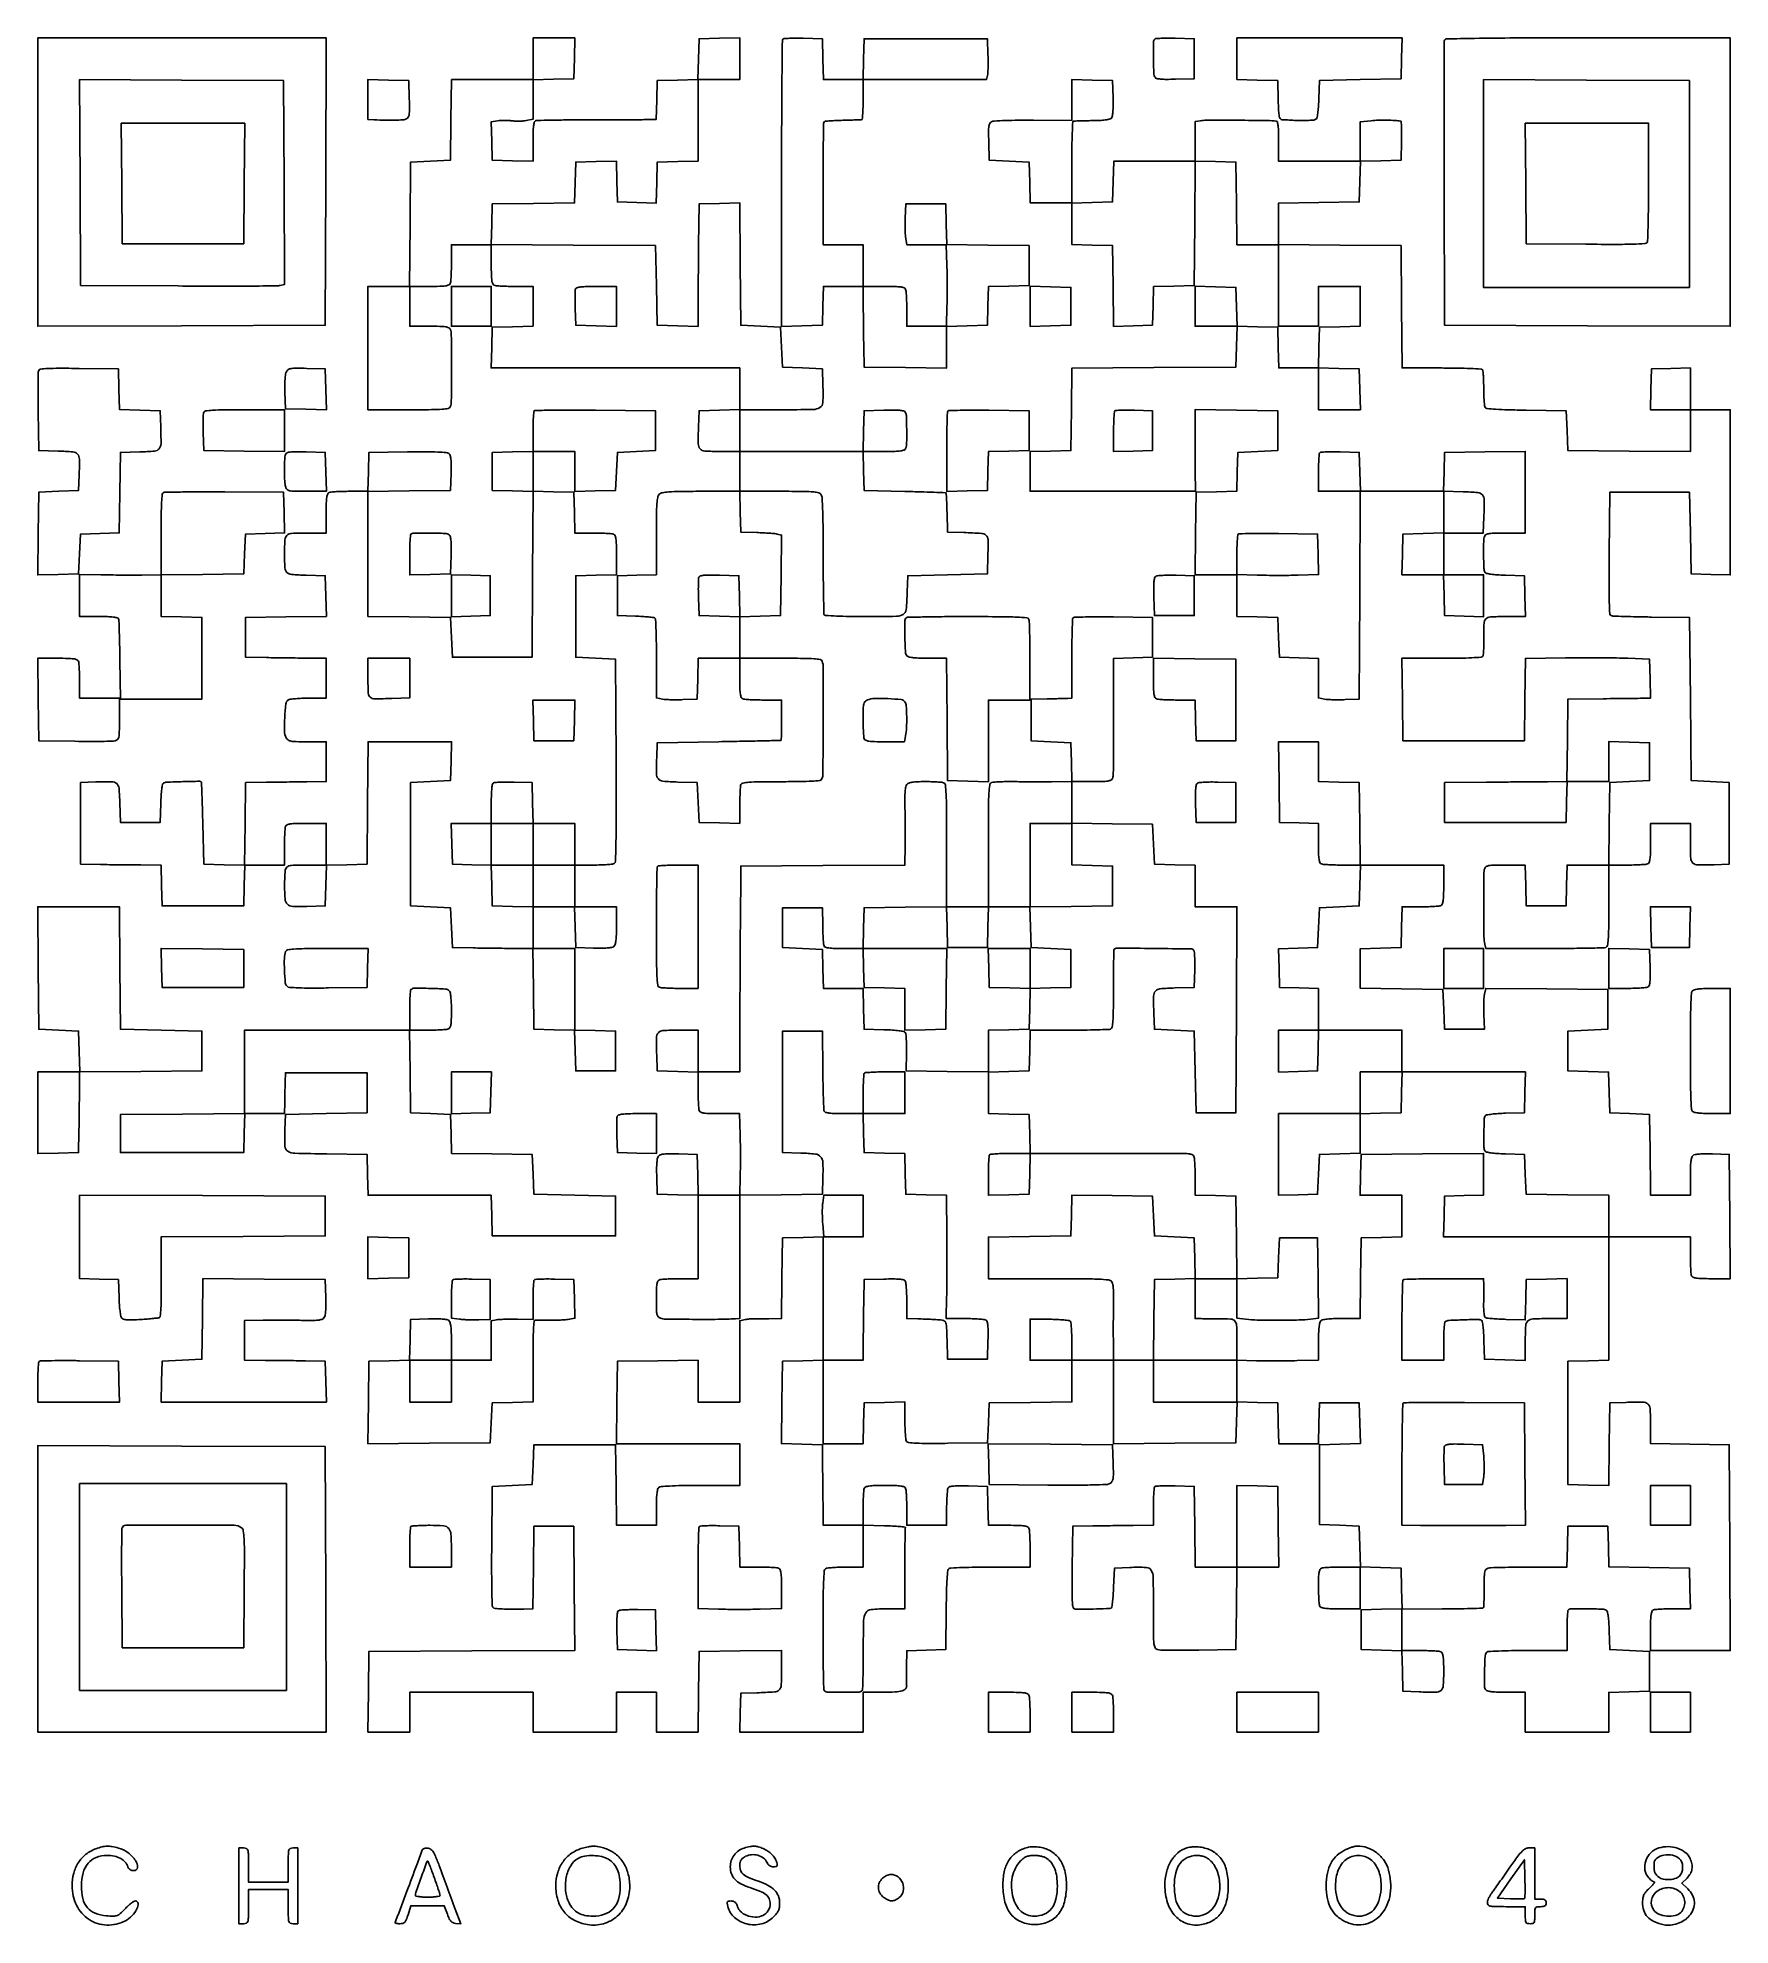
# Model space of a CAD drawing. Extents: x 179 to 1071, y 112 to 1107.
import ezdxf

# ---------------------------------------------------------------- set-up
doc = ezdxf.new("R2010")
doc.units = 0

msp = doc.modelspace()

# ---------------------------------------------------------------- linework, layer by layer
for points in [[(179, 1030.993714), (179, 954.987428), (254.75, 955.243714), (330.5, 955.5), (330.756286, 1031.25), (331.012572, 1107), (255.006286, 1107), (179, 1107)], [(223.235953, 1030.25), (223.5, 998.5), (255.5, 998.5), (287.5, 998.5), (287.764047, 1030.25), (288.028094, 1062), (255.5, 1062), (222.971906, 1062)], [(397, 965.5), (397, 955), (407.5, 955), (418, 955), (418, 965.5), (418, 976), (407.5, 976), (397, 976)], [(702, 965.5), (702, 954.932337), (712.75, 955.216168), (723.5, 955.5), (723.5, 965.5), (723.5, 975.5), (712.75, 975.783832), (702, 976.067663)], [(875.783832, 921.75), (876.067663, 911), (865.033832, 911), (854, 911), (854, 922.033832), (854, 933.067663), (864.75, 932.783832), (875.5, 932.5)], [(397, 813), (397, 801.930034), (407.25, 802.215017), (417.5, 802.5), (417.5, 813), (417.5, 823.5), (407.25, 823.784983), (397, 824.069966)], [(461.783832, 747.25), (461.5, 736.5), (451, 736.5), (440.5, 736.5), (440.216168, 747.25), (439.932337, 758), (451, 758), (462.067663, 758)], [(418, 682), (418, 671), (429, 671), (440, 671), (440, 682), (440, 693), (429, 693), (418, 693)], [(1029.216168, 638.25), (1029.5, 627.5), (1039.5, 627.5), (1049.5, 627.5), (1049.783832, 638.25), (1050.067663, 649), (1039.5, 649), (1028.932337, 649)], [(244.214801, 616.7696), (244.5, 606.5), (266, 606.5), (287.5, 606.5), (287.5, 616.5), (287.5, 626.5), (265.714801, 626.7696), (243.929601, 627.039201)], [(614.215017, 616.75), (614.5, 606.5), (625.25, 606.216168), (636, 605.932337), (636, 594.932337), (636, 583.932337), (646.75, 584.216168), (657.5, 584.5), (657.769888, 605.75), (658.039775, 627), (635.984905, 627), (613.930034, 627)], [(680.215017, 616.75), (680.5, 606.5), (691.25, 606.216168), (702, 605.932337), (702, 616.466168), (702, 627), (690.965017, 627), (679.930034, 627)], [(920, 616.5), (920, 606), (930.5, 606), (941, 606), (941, 616.5), (941, 627), (930.5, 627), (920, 627)], [(397, 550.965017), (397, 539.930034), (407.25, 540.215017), (417.5, 540.5), (417.783832, 551.25), (418.067663, 562), (407.533832, 562), (397, 562)], [(353, 464), (353, 452.932337), (363.75, 453.216168), (374.5, 453.5), (374.5, 464), (374.5, 474.5), (363.75, 474.783832), (353, 475.067663)], [(397, 399), (397, 388), (386, 388), (375, 388), (375, 399), (375, 410), (386, 410), (397, 410)], [(179, 289.506286), (179, 214), (255.006326, 214), (331.012652, 214), (330.756326, 289.25), (330.5, 364.5), (254.75, 364.756286), (179, 365.012572)], [(310, 290.5), (310, 236), (255.5, 236), (201, 236), (201, 290.5), (201, 345), (255.5, 345), (310, 345)], [(1050, 333.5), (1050, 323), (1039.5, 323), (1029, 323), (1029, 333.5), (1029, 344), (1039.5, 344), (1050, 344)], [(811, 224.5), (811, 214), (832.5, 214), (854, 214), (854, 224.5), (854, 235), (832.5, 235), (811, 235)], [(1029, 224.5), (1029, 214), (1039.5, 214), (1050, 214), (1050, 224.5), (1050, 235), (1039.5, 235), (1029, 235)]]:
    msp.add_lwpolyline(points, close=True)
for points in [[(440, 1096), (440, 1085), (418.519888, 1085), (397.039775, 1085), (396.769888, 1063.75), (396.5, 1042.5), (386, 1042), (375.5, 1041.5), (375.236336, 1008.75), (374.972671, 976), (363.986336, 976), (353, 976), (353, 943.5), (353, 911), (374.393011, 911, 0.002045), (386.514173, 911.049566, 0.015901), (392.164693, 911.275578, 0.030015), (395.337463, 911.696146, 0.258697), (396.393011, 912.581787, 0.090516), (396.939938, 915.490371, 0.001332), (396.986594, 933, 0.001332), (396.939938, 950.509629, 0.090516), (396.393011, 953.418213, 0.205218), (395.601595, 954.23239, 0.063068), (393.913621, 954.69735, 0.030363), (390.960143, 954.940414, 0.005351), (385.393011, 955), (375, 955), (375, 965.5), (375, 976), (385.393011, 976, 0.005351), (390.960143, 976.059586, 0.030363), (393.913621, 976.30265, 0.063068), (395.601595, 976.76761, 0.205218), (396.393011, 977.581787, 0.07203), (396.632106, 978.638111, 0.005915), (396.821697, 981.465525, 0.007831), (396.955695, 984.859224, 0.005951), (397, 988.581787), (397, 998), (407.5, 998), (418, 998), (418, 987.606989, 0.005351), (418.059586, 982.039857, 0.030363), (418.30265, 979.086379, 0.063068), (418.76761, 977.398405, 0.205218), (419.581787, 976.606989, 0.07203), (420.638111, 976.367894, 0.005915), (423.465525, 976.178303, 0.007831), (426.859224, 976.044305, 0.005951), (430.581787, 976), (440, 976), (440, 965.533832), (440, 955.067663), (429.25, 954.783832), (418.5, 954.5), (418.216168, 943.75), (417.932337, 933), (483.466168, 933), (549, 933), (549, 922.033832), (549, 911.067663), (538.25, 910.783832), (527.5, 910.5), (527.204946, 902, 0.009927), (527.071849, 893.034911, 0.179688), (528.066531, 890.397028, 0.203196), (530.49751, 889.211645, 0.01319), (538.519052, 889), (549, 889), (549, 878.5), (549, 868), (528.571429, 868, 0.002463), (517.347038, 867.944704, 0.015365), (511.604396, 867.711538, 0.027477), (508.190424, 867.278227, 0.152212), (506.571429, 866.428571, 0.152137), (505.721942, 864.810474, 0.027522), (505.288528, 861.401236, 0.015387), (505.055322, 855.667215, 0.002469), (505, 844.463555), (505, 824.069966), (494.75, 823.784983), (484.5, 823.5), (484.5, 813), (484.5, 802.5), (493.990711, 802.209289, -0.007567), (497.684932, 802.040144, -0.011087), (500.92729, 801.77021, -0.006693), (503.614773, 801.449919, -0.164817), (504.277216, 801.122784, -0.187463), (504.599007, 800.391967, -0.001809), (504.837839, 794.502416, -0.005677), (505.012601, 787.665799, -0.003609), (505.068224, 779.702858), (505.063438, 759.078725), (508.281719, 758.482872, 0.03073), (510.005952, 758.272111, 0.0083), (512.757755, 758.152083, 0.008371), (515.892561, 758.119952, 0.008588), (519, 758.19351), (526.5, 758.5), (526.783832, 769.25), (527.067663, 780), (538.033832, 780), (549, 780), (549, 769.606989, 0.005351), (549.059586, 764.039857, 0.030363), (549.30265, 761.086379, 0.063068), (549.76761, 759.398405, 0.205218), (550.581787, 758.606989, 0.07203), (551.638111, 758.367894, 0.005915), (554.465525, 758.178303, 0.007831), (557.859224, 758.044305, 0.005951), (561.581787, 758), (571, 758), (571, 747.5, -0.002229), (570.981989, 743.459055, -0.003603), (570.926563, 740.021159, -0.000688), (570.851902, 736.999539, -0.21157), (570.75, 736.784798, -0.17361), (570.514268, 736.694194, -0.000063), (561.026562, 736.475715, -0.001003), (550.479198, 736.255331, -0.000608), (538, 736.034798), (505.5, 735.5), (505.203496, 727.503355, 0.010944), (505.075074, 719.041159, 0.179106), (506.060296, 716.432921, 0.195806), (508.473421, 715.211819, 0.013482), (516.2603, 714.784869), (526.5, 714.5), (527, 704), (527.5, 693.5), (538.25, 693.216168), (549, 692.932337), (549, 702.384381, -0.005823), (549.043484, 706.117824, -0.0077), (549.175037, 709.516025, -0.005748), (549.361023, 712.347577, -0.072457), (549.59587, 713.389237, -0.258895), (550.624806, 714.251901, -0.029328), (553.74872, 714.667997, -0.016098), (559.254534, 714.897094, -0.002194), (570.776809, 714.954773, 0.002915), (580.851833, 715.019744, 0.011703), (587.008596, 715.23954, 0.011337), (591.111984, 715.575794, 0.232242), (592.134919, 716.218303, 0.137728), (592.792287, 718.50575, 0.000492), (592.938168, 746.998575, 0.000703), (593.014716, 775.047837, 0.092193), (592.392131, 778.420506, 0.258901), (591.337584, 779.304621, 0.029849), (588.159768, 779.724459, 0.015872), (582.505114, 779.950389, 0.002048), (570.393011, 780), (549, 780), (549, 790.966168), (549, 801.932337), (559.75, 802.216168), (570.5, 802.5), (570.769818, 823.725974), (571.039636, 844.951948), (568.769818, 845.475194, 0.033635), (567.412997, 845.69321, 0.005082), (564.669884, 845.918403, 0.00568), (561.420749, 846.114848, 0.004883), (558, 846.24922), (549.5, 846.5), (549.216168, 857.25), (548.932337, 868), (569.930985, 868, -0.001761), (582.841736, 867.954523, -0.019891), (587.952453, 867.715057, -0.054807), (590.633749, 867.182402, -0.195898), (591.952814, 866.088168, -0.112543), (592.407368, 864.428028, -0.002863), (592.699788, 856.610033, -0.005399), (592.905982, 846.72776, -0.00258), (592.968281, 834.024579, 0.001796), (593.007068, 822.39865, 0.002859), (593.132835, 812.454831, 0.000623), (593.303905, 803.733322, 0.133972), (593.5393, 802.936412, 0.245845), (594.198879, 802.545426, 0.00236), (599.942511, 802.268105, 0.00693), (606.776892, 802.065302, 0.003951), (615.039965, 802, 0.003302), (631.581266, 802.109251, 0.129812), (635.079806, 803.08274, 0.242915), (636.698482, 805.638226, 0.014634), (637.24922, 815), (637.5, 823.5), (658.5, 824), (679.5, 824.5), (679.784677, 834.722245, 0.012089), (679.813268, 842.525487, 0.207027), (678.772528, 844.801979, 0.170037), (676.314567, 845.832102, 0.007628), (667, 846.24922), (658.5, 846.5), (658.215017, 856.75, 0.001911), (658.090271, 860.694005, 0.003093), (657.950586, 864.047726, 0.000539), (657.805905, 867.004695, 0.195518), (657.715017, 867.199707, 0.180292), (657.509392, 867.28465, 0.000118), (651.247536, 867.502398, 0.001388), (644.258853, 867.724348, 0.000845), (636, 867.949707), (614.5, 868.5), (614.215017, 878.75), (613.930034, 889), (624.858028, 889, 0.00498), (630.742627, 889.05861, 0.029098), (633.828078, 889.300073, 0.06074), (635.584163, 889.762738, 0.209342), (636.393011, 890.581787, 0.086964), (636.94055, 893.384702, 0.007982), (636.965194, 900.503169, 0.006213), (636.78438, 907.755305, 0.132781), (636.152902, 909.78684, 0.199716), (635.281101, 910.39767, 0.032047), (633.18343, 910.720814, 0.022682), (629.955578, 910.861053, 0.006397), (624.918214, 910.78684), (614.5, 910.5), (614.216168, 899.75), (613.932337, 889), (581.466168, 889), (549, 889), (549, 900), (549, 911), (570.480948, 911, 0.003484), (587.495837, 911.118547, 0.129107), (591.199062, 912.146345, 0.257598), (592.794547, 914.813808, 0.017378), (592.795054, 924), (592.5, 932.5), (582, 933), (571.5, 933.5), (571, 944), (570.5, 954.5), (560, 955), (549.5, 955.5), (549.236102, 987.783691), (548.972205, 1020.067381), (538.236102, 1019.783691), (527.5, 1019.5), (527.277664, 998, 0.000341), (527.190515, 988.977723, 0.000308), (527.112513, 979.647874, 0.000309), (527.052962, 971.291805, 0.000986), (527.027664, 965.716168), (527, 954.932337), (516.25, 955.216168), (505.5, 955.5), (505, 976.5), (504.5, 997.5), (461.216276, 997.760648), (417.932553, 998.021296), (418.216276, 1008.760648), (418.5, 1019.5), (440.216365, 1019.769409), (461.93273, 1020.038817), (462.216365, 1030.769409), (462.5, 1041.5), (473.215829, 1041.783485), (483.931657, 1042.06697), (484.215829, 1031.283485), (484.5, 1020.5), (494.715817, 1020.215394), (504.931635, 1019.930789), (505.215817, 1030.715394), (505.5, 1041.5), (516.25, 1041.783832), (527, 1042.067663), (527, 1063.533832), (527, 1085), (538, 1085), (549, 1085), (549, 1096.033832), (549, 1107.067663), (538.25, 1106.783832), (527.5, 1106.5), (527.216508, 1095.783492), (526.933016, 1085.066984), (516.216508, 1084.783492), (505.5, 1084.5), (505.215017, 1074.25), (504.930034, 1064), (499.215017, 1063.912857, -0.002529), (495.678168, 1063.876819, -0.000288), (487.690583, 1063.840439, -0.000348), (478.187692, 1063.80925, -0.000283), (468.008243, 1063.788701, 0.001763), (458.146769, 1063.739617, 0.002732), (449.63508, 1063.620729, 0.000831), (442.253567, 1063.465008, 0.086125), (441.258243, 1063.268855, 0.248717), (440.656316, 1062.57818, 0.028628), (440.291745, 1060.480334, 0.022116), (440.064778, 1057.270871, 0.006594), (440, 1052.359179), (440, 1041.932337), (429.25, 1042.216168), (418.5, 1042.5), (418.216521, 1052.613725), (417.933043, 1062.72745), (421.357597, 1063.283178, -0.026115), (422.959297, 1063.457902, -0.013672), (424.964578, 1063.516265, -0.013563), (427.029123, 1063.463877, -0.020213), (428.827736, 1063.29628, 0.022679), (430.636185, 1063.136757, 0.014794), (432.731661, 1063.109418, 0.014886), (434.780912, 1063.204386, 0.027348), (436.43666, 1063.42214), (440, 1064.090626), (440, 1074.511481), (440, 1084.932337), (450.75, 1085.216168), (461.5, 1085.5), (461.783832, 1096.25), (462.067663, 1107), (451.033832, 1107), (440, 1107)], [(571.699448, 1106.366114, 0.196403), (571.412413, 1105.682511, 0.000117), (571.205463, 1083.733025, 0.00143), (571.050321, 1059.246838, 0.000869), (571, 1030.299502), (571, 954.932337), (581.75, 955.216168), (592.5, 955.5), (592.784983, 965.75), (593.069966, 976), (603.534983, 976), (614, 976), (614.074274, 965.25, 0.00076), (614.115378, 960.373532, 0.000454), (614.178349, 954.573437, 0.000454), (614.251555, 948.797094, 0.000788), (614.324274, 944), (614.5, 933.5), (636.25, 933.230498), (658, 932.960995), (658, 943.946666), (658, 954.932337), (668.75, 955.216168), (679.5, 955.5), (679.784613, 965.716519), (680.069227, 975.933039), (690.784613, 976.216519), (701.5, 976.5), (701.5, 987), (701.5, 997.5), (679.783635, 997.769409), (658.06727, 998.038817), (657.783635, 1008.769409), (657.5, 1019.5), (647, 1019.5), (636.5, 1019.5), (636.19351, 1012, 0.008667), (636.120388, 1008.890231, 0.00841), (636.153831, 1005.748438, 0.008349), (636.275841, 1002.987404, 0.030569), (636.488823, 1001.25), (637.090626, 998), (647.456837, 998), (657.823048, 998), (658.161524, 987.25, -0.004781), (658.268781, 982.356225, -0.002807), (658.308236, 976.5, -0.002807), (658.281931, 970.643771, -0.004782), (658.185662, 965.75), (657.871323, 955), (647.435662, 955), (637, 955), (637, 963.918213, 0.006277), (636.955669, 967.449196, 0.008159), (636.821697, 970.68135, 0.006338), (636.631778, 973.373807, 0.070946), (636.393011, 974.418213, 0.209079), (635.585285, 975.236951, 0.06089), (633.833669, 975.699767, 0.029178), (630.756842, 975.941329, 0.005003), (624.893011, 976), (614, 976), (614, 987), (614, 998), (603.5, 998), (593, 998), (592.887922, 1019.25, -0.001798), (592.859054, 1036.443407, -0.003436), (592.980408, 1050.252155, -0.000747), (593.181172, 1061.954344, -0.189993), (593.571409, 1062.892583, -0.183306), (593.921382, 1063.05672, -0.002052), (596.564346, 1063.246942, -0.006018), (599.64368, 1063.418667, -0.003845), (603.225916, 1063.547623, 0.00074), (606.834045, 1063.655079, 0.001097), (609.99605, 1063.760877, 0.000479), (612.697923, 1063.859807, 0.0221), (613.25, 1063.90504, 0.352352), (613.551452, 1064.217596, 0.004777), (613.779688, 1067.05648, 0.010974), (613.946011, 1070.467466, 0.006694), (614, 1074.5), (614, 1085), (646.480948, 1085), (678.961896, 1085), (679.526002, 1087.25, 0.047969), (679.729659, 1088.599467, 0.007225), (679.83773, 1091.335938, 0.008052), (679.86667, 1094.580699, 0.006878), (679.795054, 1098), (679.5, 1106.5), (647, 1106.5), (614.5, 1106.5), (614.216168, 1095.75), (613.932337, 1085), (603.5, 1085), (593.067663, 1085), (592.783832, 1095.75), (592.5, 1106.5), (582.449448, 1106.782781, 0.006672), (578.547259, 1106.840477, 0.010046), (575.145783, 1106.777033, 0.005301), (572.300668, 1106.636532, 0.183378)], [(767.699448, 1106.366114, 0.196274), (767.044561, 1104.807509, 0.004381), (767.033001, 1096.511391, 0.005627), (767.184545, 1088.374584, 0.13468), (767.847958, 1086.211769, 0.19692), (768.705135, 1085.604266, 0.033714), (770.717063, 1085.278982, 0.023663), (773.804805, 1085.138177, 0.006827), (778.582645, 1085.211769), (788.5, 1085.5), (788.5, 1096), (788.5, 1106.5), (778.449448, 1106.782781, 0.006672), (774.547259, 1106.840477, 0.010046), (771.145783, 1106.777033, 0.005301), (768.300668, 1106.636532, 0.183378)], [(811, 1096.033832), (811, 1085.067663), (821.75, 1084.783832), (832.5, 1084.5), (832.784983, 1074.25, 0.004737), (832.999993, 1068.483728, 0.036), (833.321814, 1065.785577, 0.097102), (833.873439, 1064.421464, 0.2363), (834.784983, 1063.888801, 0.006351), (842.335244, 1063.495485, 0.01675), (847.749679, 1063.463826, 0.016875), (851.606084, 1063.700896, 0.198271), (852.908759, 1064.390062, 0.133803), (853.32046, 1065.295635, 0.009816), (853.708004, 1068.025132, 0.013125), (854.025091, 1071.347165, 0.009553), (854.209882, 1075.054124), (854.5, 1084.5), (876, 1085), (897.5, 1085.5), (897.783832, 1096.25), (898.067663, 1107), (854.533832, 1107), (811, 1107)], [(920.460009, 1105.75, 0.090591), (920.266358, 1104.709509, 0.000109), (920.198937, 1082.982812, 0.000984), (920.176611, 1058.652573, 0.000605), (920.241394, 1030), (920.5, 955.5), (995.75, 955.243674), (1071, 954.987348), (1071, 1030.993674), (1071, 1107), (995.968615, 1107, 0.000668), (957.448289, 1106.948566, 0.003471), (936.19131, 1106.744245, 0.001205), (921.475143, 1106.465155, 0.305157)], [(308.758677, 1030.77123), (309.017354, 977.04246), (306.758677, 976.494347, -0.057902), (304.987826, 976.276519, -0.000418), (290.035361, 976.188577, -0.001589), (272.903102, 976.156579, -0.001017), (253, 976.223117), (201.5, 976.5), (201.241383, 1030.758691), (200.982767, 1085.017383), (254.741383, 1084.758691), (308.5, 1084.5)], [(353, 1074.533832), (353, 1064), (356.25, 1063.824751, 0.008159), (362.153562, 1063.602956, 0.012343), (367.295173, 1063.620705, 0.011369), (371.418471, 1063.830653, 0.087617), (373.285558, 1064.304214, 0.16087), (374.221612, 1065.162686, 0.092185), (374.716919, 1066.629044, 0.03775), (374.892164, 1069.26308, 0.005103), (374.785558, 1074.804214), (374.5, 1084.5), (363.75, 1084.783832), (353, 1085.067663)], [(724, 1074.270827), (724, 1063.473991), (703.75, 1063.60592, 0.004299), (695.861284, 1063.589492, 0.006303), (688.92393, 1063.427924, 0.003256), (683.069202, 1063.179515, 0.107471), (681.714442, 1062.814711, 0.15186), (680.780073, 1061.893007, 0.087844), (680.285901, 1060.379353, 0.037222), (680.109809, 1057.711924, 0.005239), (680.214442, 1052.195786), (680.5, 1042.5), (691, 1042), (701.5, 1041.5), (701.783832, 1030.75), (702.067663, 1020), (713.033832, 1020), (724, 1020), (724, 1009.033832), (724, 998.067663), (734.75, 997.783832), (745.5, 997.5), (745.769989, 976.215238), (746.039978, 954.930475), (756.269989, 955.215238), (766.5, 955.5), (766.784613, 965.716519), (767.069227, 975.933039), (777.784613, 976.216519), (788.5, 976.5), (788.763707, 1009.283693), (789.027415, 1042.067385), (799.763707, 1041.783693), (810.5, 1041.5), (810.769502, 1019.75), (811.039005, 998), (822.019502, 998), (833, 998), (833, 976.5), (833, 955), (843.5, 955), (854, 955), (854, 965.5), (854, 976), (865, 976), (876, 976), (876, 965.533832), (876, 955.067663), (865.25, 954.783832), (854.5, 954.5), (854.216168, 943.75), (853.932337, 933), (843.5, 933), (833.067663, 933), (832.783832, 943.75), (832.5, 954.5), (821.784613, 954.783481), (811.069227, 955.066961), (810.784613, 965.283481), (810.5, 975.5), (799.75, 975.783832), (789, 976.067663), (789, 965.533832), (789, 955), (800.033832, 955), (811.067663, 955), (810.783832, 944.25), (810.5, 933.5), (767.269473, 933.239392), (724.038946, 932.978784), (723.769473, 911.239392), (723.5, 889.5), (712.75, 889.216168), (702, 888.932337), (702, 878.466168), (702, 868), (745.554226, 868), (789.108452, 868), (788.995795, 878.75, -0.001255), (788.956781, 883.645067, -0.000735), (788.933395, 889.505729, -0.000735), (788.927242, 895.368246, -0.001251), (788.941569, 900.269502), (789, 911.039005), (810.75, 910.769502), (832.5, 910.5), (832.5, 900), (832.5, 889.5), (822, 889), (811.5, 888.5), (811.215387, 878.283481), (810.930773, 868.066961), (800.215387, 867.783481), (789.5, 867.5), (789.230498, 845.75), (788.960995, 824), (799.980498, 824), (811, 824), (811, 813.033832), (811, 802.067663), (821.75, 801.783832), (832.5, 801.5), (833, 791), (833.5, 780.5), (843.75, 780.215017), (854, 779.930034), (854, 769.51033), (854, 759.090626), (857.25, 758.488823, 0.030569), (858.987404, 758.275841, 0.008349), (861.748438, 758.153831, 0.00841), (864.890231, 758.120388, 0.008667), (868, 758.19351), (875.5, 758.5), (875.758539, 813.25), (876.017078, 868), (898.008539, 868), (920, 868), (920, 857.033832), (920, 846.067663), (909.25, 845.783832), (898.5, 845.5), (898.216168, 834.75), (897.932337, 824), (908.932337, 824), (919.932337, 824), (920.216168, 813.25), (920.5, 802.5), (930.75, 802.215017), (941, 801.930034), (941, 812.965017), (941, 824), (930.5, 824), (920, 824), (920, 835), (920, 846), (930.426526, 846), (940.853053, 846), (941.176526, 854.485461, 0.009882), (941.340352, 863.417853, 0.174179), (940.374009, 866.09569, 0.201679), (937.972985, 867.350444, 0.013921), (930.17233, 867.785365), (919.930815, 868.07073), (920.215407, 878.285365), (920.5, 888.5), (941.75, 888.769888), (963, 889.039775), (963, 867.519888), (963, 846), (952.606989, 846, 0.005351), (947.039857, 845.940414, 0.030363), (944.086379, 845.69735, 0.063068), (942.398405, 845.23239, 0.205218), (941.606989, 844.418213, 0.086776), (941.069436, 841.671867, 0.00757), (941.03353, 834.537009, 0.005816), (941.1918, 827.257853, 0.13398), (941.800347, 825.288805, 0.199883), (942.589, 824.737468, 0.01918), (944.944063, 824.315749, 0.019108), (948.199826, 823.987032, 0.00836), (952.535034, 823.788805), (962.5, 823.5), (962.783832, 812.75), (963.067663, 802), (952.601219, 802, 0.010872), (944.592417, 801.825828, 0.18995), (942.258089, 800.786416, 0.188252), (941.249914, 798.430186, 0.010647), (941.162199, 790.354482, -0.0079), (941.14502, 787.153891, -0.010838), (941.021702, 784.277269, -0.007786), (940.830467, 781.894605, -0.114981), (940.564574, 781.104482, -0.240016), (939.690759, 780.573416, -0.005999), (934.900725, 780.271315, -0.009473), (928.36555, 780.061843, -0.003274), (918.921481, 780), (897.960995, 780), (898.230498, 758.25), (898.5, 736.5), (930.5, 736.5), (962.5, 736.5), (962.769397, 758.21222), (963.038794, 779.924441), (984.269397, 780.21222, -0.00268), (993.240924, 780.28574, -0.00233), (1002.641635, 780.26859, -0.002344), (1011.14938, 780.173547, -0.006898), (1017, 780), (1028.5, 779.5), (1028.784983, 769.25), (1029.069966, 759), (1025.784983, 758.934093, -0.001987), (1023.651613, 758.89977, -0.00016), (1018.030589, 758.833469, -0.000216), (1011.325059, 758.75941, -0.000166), (1004, 758.684093), (985.5, 758.5), (985.230498, 736.75), (984.960995, 715), (974.730498, 714.940931, 0.000385), (969.353875, 714.90575, 0.000111), (961.042709, 714.843127, 0.000112), (951.673144, 714.76836, 0.000119), (942.5, 714.690931), (920.5, 714.5), (920.5, 704), (920.5, 693.5), (952.5, 693.5), (984.5, 693.5), (984.783832, 704.25), (985.067663, 715), (996.033832, 715), (1007, 715), (1007, 725.533832), (1007, 736.067663), (1017.75, 735.783832), (1028.5, 735.5), (1028.5, 725.5), (1028.5, 715.5), (1018, 715), (1007.5, 714.5), (1007.230498, 692.75), (1006.960995, 671), (996.014329, 671), (985.067663, 671), (984.783832, 660.25), (984.5, 649.5), (974, 649.5), (963.5, 649.5), (963.216168, 660.25), (962.932337, 671), (952.533556, 671, 0.004753), (946.652496, 670.944088, 0.034907), (943.853183, 670.694857, 0.086809), (942.344652, 670.175163, 0.193517), (941.591084, 669.25, 0.07466), (941.123336, 666.200189, 0.001324), (941.115149, 649.556635, 0.001694), (941.20579, 633.209342, 0.055481), (941.677254, 629.292109), (942.195679, 627.084217), (973.025611, 627.045777, 0.001834), (984.955671, 627.074656, 0.002836), (995.261092, 627.195854, 0.000888), (1004.187248, 627.367322, 0.086571), (1005.427771, 627.610657, 0.259544), (1006.307046, 628.662001, 0.029325), (1006.724576, 631.855923, 0.015781), (1006.950247, 637.523707, 0.002059), (1007, 649.606989), (1007, 671), (1016.418213, 671, 0.005951), (1020.140776, 671.044305, 0.007831), (1023.534475, 671.178303, 0.005915), (1026.361889, 671.367894, 0.07203), (1027.418213, 671.606989, 0.205218), (1028.23239, 672.398405, 0.063068), (1028.69735, 674.086379, 0.030363), (1028.940414, 677.039857, 0.005351), (1029, 682.606989), (1029, 693), (1039.5, 693), (1050, 693), (1050, 682.519052, 0.012862), (1050.205954, 674.513975, 0.198492), (1051.363937, 672.0754, 0.184361), (1053.943979, 671.071897, 0.010844), (1062.503355, 671.203496), (1070.5, 671.5), (1070.5, 693), (1070.5, 714.5), (1060.5, 715), (1050.5, 715.5), (1050, 758.5), (1049.5, 801.5), (1029.5, 801.741775, -0.002178), (1021.743727, 801.869333, -0.003308), (1015.003733, 802.054166, -0.001246), (1009.213988, 802.265728, -0.081539), (1008.236113, 802.46572, -0.296059), (1007.548157, 803.407949, -0.006119), (1007.287317, 809.505141, -0.008063), (1007.15442, 818.73938, -0.00161), (1007.236113, 835.223944), (1007.5, 867.5), (1028.5, 867.5), (1049.5, 867.5), (1050, 846), (1050.5, 824.5), (1060.75, 824.215017), (1071, 823.930034), (1071, 867.465017), (1071, 911), (1060.5, 911), (1050, 911), (1050, 922.034983), (1050, 933.069966), (1039.75, 932.784983), (1029.5, 932.5), (1029.216168, 921.75), (1028.932337, 911), (1039.466168, 911), (1050, 911), (1050, 899.986147), (1050, 888.972294), (1017.75, 889.236147), (985.5, 889.5), (985, 900), (984.5, 910.5), (963.546095, 910.770909, -0.003162), (953.810618, 910.958363, -0.010295), (947.366277, 911.25608, -0.007706), (942.808764, 911.631395, -0.23405), (941.863754, 912.22045, -0.112322), (941.574119, 913.066406, -0.007381), (941.336972, 915.653829, -0.010405), (941.162496, 918.775909, -0.00757), (941.09336, 922.253449, 0.006092), (941.034783, 925.714462, 0.008687), (940.891966, 928.78476, 0.00535), (940.700605, 931.346644, 0.117617), (940.466683, 932.053907, 0.24557), (939.793743, 932.453284, 0.002513), (934.113384, 932.731713, 0.007083), (927.294984, 932.934864, 0.003905), (918.954836, 933), (898.027706, 933), (897.763853, 965.25), (897.5, 997.5), (865.25, 997.763853), (833, 998.027706), (833, 1008.993965), (833, 1019.960225), (854.25, 1020.230112), (875.5, 1020.5), (875.783492, 1031.216508), (876.066984, 1041.933016), (886.783492, 1042.216508), (897.5, 1042.5), (897.784983, 1052.75, 0.007206), (897.837716, 1056.689504, 0.011771), (897.755664, 1060.028873, 0.005483), (897.592022, 1062.795822, 0.345264), (897.284983, 1063.135524, 0.028891), (894.325852, 1063.471917, 0.01052), (890.106913, 1063.617057, 0.010638), (885.635461, 1063.581608, 0.016079), (881.75, 1063.342902), (876, 1062.803626), (876, 1052.401813), (876, 1042), (854.5, 1042), (833, 1042), (833, 1052.5, 0.00612), (832.938569, 1057.518955, 0.023095), (832.716679, 1060.653985, 0.03249), (832.355931, 1062.616406, 0.310708), (831.75, 1063.149501, 0.02736), (827.08453, 1063.450036, 0.001273), (811.236275, 1063.562179, 0.000862), (794.908475, 1063.608007, 0.044351), (791.75, 1063.330736), (789, 1062.841089), (789, 1052.420545), (789, 1042), (767.533832, 1042), (746.067663, 1042), (745.783832, 1031.25), (745.5, 1020.5), (734.75, 1020.216168), (724, 1019.932337), (724, 1041.466168, -0.003263), (724.053939, 1049.73116, -0.005394), (724.220312, 1056.708531, -0.001181), (724.444778, 1062.77384, -0.358782), (724.75, 1063.116065, -0.031051), (725.3031, 1063.166789, -0.000674), (728.010867, 1063.242682, -0.001542), (731.180476, 1063.317462, -0.00104), (734.797632, 1063.384117, 0.007603), (739.384652, 1063.528887, 0.027821), (742.276931, 1063.826045, 0.044175), (744.127195, 1064.291213, 0.167246), (745.052168, 1065.018052, 0.116197), (745.415615, 1066.039019, 0.010933), (745.653212, 1068.708428, 0.013544), (745.78216, 1071.944928, 0.010252), (745.754537, 1075.5), (745.5, 1084.5), (734.75, 1084.783832), (724, 1085.067663)], [(1049.5, 1030), (1049.5, 975.5), (995.211905, 975.5), (940.92381, 975.5), (940.942857, 1025.75, -0.000032), (940.951538, 1045.331386, -0.000047), (940.961905, 1062.563467, -0.000022), (940.972765, 1077.239555, -0.00086), (940.980952, 1080.508612), (941, 1085.017225), (995.25, 1084.758612), (1049.5, 1084.5)], [(963.235953, 1030.25), (963.5, 998.5), (994.93202, 998.235498, 0.001697), (1010.901959, 998.155315, 0.00816), (1019.995146, 998.288929, 0.006635), (1026.009704, 998.555446, 0.241447), (1027.166708, 999.235498, 0.134731), (1027.492293, 1000.296498, 0.001088), (1027.738089, 1009.161365, 0.003824), (1027.920853, 1019.372002, 0.002438), (1027.984687, 1031.25), (1028, 1062), (995.485953, 1062), (962.971906, 1062)], [(484, 965.466168), (484, 954.932337), (473.25, 955.216168), (462.5, 955.5), (462.208575, 964.420857, -0.005737), (462.13413, 967.934715, -0.007759), (462.152581, 971.111648, -0.005495), (462.238236, 973.761419, -0.080952), (462.42719, 974.670857, -0.240491), (463.150677, 975.321414, -0.035152), (465.151337, 975.70634, -0.023783), (468.333082, 975.936605, -0.006172), (473.468615, 976), (484, 976)], [(179.455012, 931.74336, 0.087878), (179.260762, 930.739288, 0.001349), (179.183138, 924.813155, 0.003567), (179.1606, 917.912985, 0.002347), (179.228584, 909.973), (179.5, 889.5), (189.7397, 889.215131, -0.013482), (197.526579, 888.788181, -0.195806), (199.939704, 887.567079, -0.179106), (200.924926, 884.958841, -0.010944), (200.796504, 876.496645), (200.5, 868.5), (190, 868), (179.5, 867.5), (179.230403, 845.715969), (178.960806, 823.931939), (189.730403, 824.215969), (200.5, 824.5), (201, 835), (201.5, 845.5), (211.730213, 845.784765), (221.960427, 846.069529), (222.230213, 867.284765), (222.5, 888.5), (232.7397, 888.784869, 0.013827), (240.54295, 889.218122, 0.200378), (242.948742, 890.466432, 0.174565), (243.925177, 893.13313, 0.010012), (243.795054, 902), (243.5, 910.5), (232.783492, 910.783492), (222.066984, 911.066984), (221.783492, 921.783492), (221.5, 932.5), (200.726428, 932.77036, 0.00257), (190.100576, 932.854032, 0.012745), (184.125921, 932.718059, 0.01439), (180.343782, 932.426177, 0.281768)], [(310.01538, 931.028739, 0.089721), (309.593321, 929.72211, 0.014763), (309.31694, 927.072896, 0.015383), (309.175108, 923.826587, 0.011481), (309.211167, 920.243181), (309.5, 911.5), (320.284178, 911.215822), (331.068357, 910.931643), (330.784178, 921.715822), (330.5, 932.5), (320.804214, 932.785558, 0.004805), (314.993862, 932.900817, 0.042938), (312.44983, 932.708127, 0.109092), (311.012545, 932.136149, 0.121424)], [(440.679717, 910.346383, 0.178045), (440.407773, 909.758089, 0.004693), (440.199667, 906.840855, 0.009299), (440.049229, 903.363383, 0.006159), (440, 899.367165), (440, 889.067663), (429.25, 888.783832), (418.5, 888.5), (418.5, 878.5), (418.5, 868.5), (429.260486, 868.216062), (440.020973, 867.932124), (439.760486, 824.216062), (439.5, 780.5), (418.5, 780.5), (397.5, 780.5), (397, 791), (396.5, 801.5), (374.75, 801.769502), (353, 802.039005), (353, 835), (353, 867.960995), (374.75, 868.230498), (396.5, 868.5), (396.785515, 877.59808, 0.007553), (396.85911, 882.122137, 0.02764), (396.70409, 884.984456, 0.044155), (396.331538, 886.844997, 0.14914), (395.657635, 887.869175, 0.154329), (394.270699, 888.433587, 0.009717), (389.815433, 888.704841, 0.010411), (383.435202, 888.836001, 0.00326), (373.87212, 888.771094), (353.5, 888.5), (353.215017, 878.25), (352.930034, 868), (343.546804, 868, 0.005972), (339.837646, 867.955693, 0.007853), (336.455249, 867.821697, 0.005943), (333.637304, 867.632084, 0.071958), (332.581787, 867.393011, 0.205218), (331.76761, 866.601595, 0.063068), (331.30265, 864.913621, 0.030363), (331.059586, 861.960143, 0.005351), (331, 856.393011), (331, 846), (320.616631, 846, 0.011737), (312.771617, 845.815814, 0.179999), (310.322049, 844.771099, 0.191575), (309.228611, 842.405154, 0.013589), (309.027309, 835, 0.013753), (309.228444, 827.688945, 0.185965), (310.305544, 825.294644, 0.177597), (312.731687, 824.18548, 0.012326), (320.357794, 823.783793), (330.5, 823.5), (330.783629, 812.769986), (331.067258, 802.039971), (309.783629, 801.769986), (288.5, 801.5), (288.5, 791), (288.5, 780.5), (299.5, 780.347508, 0.000324), (304.45558, 780.282022, 0.0002), (310.279688, 780.211168, 0.000201), (316.032594, 780.1458, 0.000362), (320.75, 780.097508), (331, 780), (331, 769.5), (331, 759), (321.75, 758.984687, 0.009449), (318.09785, 758.909611, 0.012483), (314.776563, 758.695369, 0.009924), (312.034549, 758.394667, 0.109076), (311, 758.021277, 0.227379), (309.713956, 755.969906, 0.014873), (309.116558, 748.795832, 0.019092), (309.008233, 741.649389, 0.117632), (309.937373, 738.117019, 0.118095), (310.967518, 736.957771, 0.105565), (312.453481, 736.331537, 0.042309), (315.079328, 736.057653, 0.00484), (321.035184, 736), (331, 736), (331, 725.5), (331, 715), (320.75, 714.902492, 0.000362), (316.032594, 714.8542, 0.000201), (310.279688, 714.788832, 0.0002), (304.45558, 714.717978, 0.000324), (299.5, 714.652492), (288.5, 714.5), (288.230404, 692.716367), (287.960808, 670.932734), (277.230404, 671.216367), (266.5, 671.5), (265.949707, 693, 0.000841), (265.724348, 701.261248, 0.001379), (265.502398, 708.257812, 0.000127), (265.284872, 714.51991, 0.161135), (265.199707, 714.75, 0.233542), (264.275339, 715.182817, 0.001671), (255.454898, 714.968512, 0.002526), (246.854549, 714.687304, 0.132869), (245.288805, 714.199653, 0.199883), (244.737468, 713.411, 0.01918), (244.315749, 711.055937, 0.019108), (243.987032, 707.800174, 0.00836), (243.788805, 703.464966), (243.5, 693.5), (233, 693.5), (222.5, 693.5), (222.215131, 703.7397, 0.013482), (221.788181, 711.526579, 0.195806), (220.567079, 713.939704, 0.179106), (217.958841, 714.924926, 0.010944), (209.496645, 714.796504), (201.5, 714.5), (201.5, 693), (201.5, 671.5), (212, 671.296894, 0.001198), (216.794778, 671.215634, 0.000692), (222.563499, 671.139675, 0.000691), (228.352763, 671.079463, 0.00116), (233.216168, 671.046894), (243.932337, 671), (244.216168, 660.25), (244.5, 649.5), (266, 649.5), (287.5, 649.5), (287.783832, 660.25), (288.067663, 671), (298.533832, 671), (309, 671), (309, 680.418213, -0.005951), (309.044305, 684.140776, -0.007831), (309.178303, 687.534475, -0.005915), (309.367894, 690.361889, -0.07203), (309.606989, 691.418213, -0.205218), (310.398405, 692.23239, -0.063068), (312.086379, 692.69735, -0.030363), (315.039857, 692.940414, -0.005351), (320.606989, 693), (331, 693), (331, 682), (331, 671), (320.567388, 671, 0.010141), (312.629976, 670.838993, 0.181131), (310.316098, 669.863591, 0.192925), (309.285712, 667.630531, 0.011758), (309.078667, 660.139059, 0.018913), (309.318642, 653.022322, 0.189525), (310.578675, 650.387917, 0.180021), (313.329339, 649.244924, 0.016762), (320.804214, 649.214442), (330.5, 649.5), (330.783492, 660.216508), (331.066984, 670.933016), (341.783492, 671.216508), (352.5, 671.5), (352.763853, 703.75), (353.027706, 736), (375.048836, 736), (397.069966, 736), (396.784983, 725.75), (396.5, 715.5), (386, 715), (375.5, 714.5), (375.5, 682), (375.5, 649.5), (386, 649), (396.5, 648.5), (397, 638), (397.5, 627.5), (408.5, 627.322108, 0.000679), (413.454196, 627.248714, 0.00042), (419.273845, 627.17529, 0.000422), (425.02041, 627.112466, 0.00076), (429.730112, 627.072108), (439.960225, 627), (440.230112, 605.75), (440.5, 584.5), (451.216508, 584.216508), (461.933016, 583.933016), (462.216508, 573.216508), (462.5, 562.5), (473, 562.5), (483.5, 562.5), (483.5, 573), (483.5, 583.5), (472.75, 583.783832), (462, 584.067663), (462, 605.533832), (462, 627), (451, 627), (440, 627), (440, 638), (440, 649), (450.966168, 649), (461.932337, 649), (462.216168, 638.25), (462.5, 627.5), (471.850715, 627.211141, 0.009044), (475.957683, 627.15859, 0.018924), (479.150171, 627.296386, 0.020746), (481.513859, 627.587315, 0.132968), (482.600715, 628.083586, 0.154085), (483.271246, 629.124417, 0.035127), (483.685192, 631.205854, 0.024181), (483.929838, 634.346734, 0.007345), (484, 639.122445), (484, 649), (473, 649), (462, 649), (462, 660), (462, 671), (471.75, 671.015313, 0.007585), (475.576516, 671.079378, 0.010485), (479.005726, 671.260886, 0.007347), (481.847738, 671.513192, 0.11612), (482.758856, 671.829803, 0.249078), (483.463538, 673.069372, 0.002567), (483.707112, 683.401019, 0.004869), (483.839583, 698.631427, 0.000951), (483.758856, 726.06449), (483.5, 779.5), (473, 780), (462.5, 780.5), (462.5, 802), (462.5, 823.5), (473.25, 823.783832), (484, 824.067663), (484, 834.426843, 0.005377), (483.940349, 839.973908, 0.030446), (483.697178, 842.919034, 0.063217), (483.232073, 844.602718, 0.20495), (482.418213, 845.393011, 0.07196), (481.36267, 845.632085, 0.005942), (478.544413, 845.821697, 0.007852), (475.161644, 845.955693, 0.005972), (471.452044, 846), (462.067663, 846), (461.783832, 856.75), (461.5, 867.5), (450.75, 867.783832), (440, 868.067663), (440, 878.533832), (440, 889), (451, 889), (462, 889), (462, 878.466168), (462, 867.932337), (472.75, 868.216168), (483.5, 868.5), (484, 878.5), (484.5, 888.5), (494.5, 889), (504.5, 889.5), (504.5, 900), (504.5, 910.5), (472.929717, 910.76305, 0.002032), (460.777557, 910.814922, 0.003281), (450.433537, 910.749162, 0.000607), (441.327288, 910.620456, 0.194927)], [(266.428774, 909.674983, 0.081654), (266.239658, 908.758353, 0.005045), (266.154817, 905.970602, 0.007376), (266.136178, 902.631743, 0.005394), (266.210159, 898.924983), (266.5, 889.5), (287.75, 889.230112), (309, 888.960225), (309, 899.980112), (309, 911), (287.968615, 911, 0.002561), (277.187445, 910.944787, 0.012799), (271.147003, 910.728206, 0.014645), (267.334853, 910.381396, 0.277936)], [(658.607683, 910.174235, 0.131808), (658.390928, 909.45175, 0.001085), (658.228657, 903.48612, 0.003783), (658.108659, 896.613354, 0.002415), (658.068205, 888.621044), (658.063404, 867.93298), (668.781702, 868.21649), (679.5, 868.5), (679.784613, 878.716519), (680.069227, 888.933039), (690.784613, 889.216519), (701.5, 889.5), (701.5, 900), (701.5, 910.5), (680.32118, 910.769681, 0.003852), (672.163584, 910.810697, 0.006185), (665.206577, 910.706012, 0.001779), (659.203449, 910.520012, 0.250737)], [(766.5, 900), (766.5, 889.5), (756.25, 889.215017), (746, 888.930034), (746, 899.29835, -0.006304), (746.05074, 903.322398, -0.009496), (746.20576, 906.826734, -0.004882), (746.420373, 909.762901, -0.177497), (746.700461, 910.367127, -0.182377), (747.297812, 910.637197, -0.005798), (750.000338, 910.778463, -0.010544), (753.240283, 910.841782, -0.007041), (756.950461, 910.783794), (766.5, 910.5)], [(309.619905, 887.451872, 0.083316), (309.128317, 885.02878, 0.008629), (309.031047, 879.188846, 0.010211), (309.153387, 873.370775, 0.055154), (309.630286, 870.25, 0.133852), (310.367106, 868.986545, 0.144833), (311.622511, 868.31846, 0.046611), (314.098922, 868.049391, 0.003769), (320.651614, 868), (331.069966, 868), (330.784983, 878.25), (330.5, 888.5), (320.369905, 888.783659, 0.005077), (314.789027, 888.883234, 0.032748), (311.976461, 888.720524, 0.074653), (310.405548, 888.281886, 0.198307)], [(875.784983, 878.25), (876.069966, 868), (865.034983, 868), (854, 868), (854, 877.833333, -0.006636), (854.050687, 881.652202, -0.009942), (854.205463, 884.983588, -0.005323), (854.420111, 887.767337, -0.176241), (854.699448, 888.366114, -0.183378), (855.300668, 888.636532, -0.005301), (858.145783, 888.777033, -0.010046), (861.547259, 888.840477, -0.006672), (865.449448, 888.782781), (875.5, 888.5)], [(245.25, 867.34348, 0.277587), (244.598402, 866.471546, 0.010822), (244.270546, 862.308385, 0.011545), (244.057, 856.003506, 0.002692), (244, 845.416667), (244, 824), (233.75, 823.890933, -0.002417), (229.015634, 823.863444, -0.001319), (223.20625, 823.873121, -0.001314), (217.30196, 823.914047, -0.002089), (212.25, 823.983457), (201, 824.185049), (201, 813.092524), (201, 802), (211.031385, 802, -0.006986), (215.719322, 801.9345, -0.022621), (218.822865, 801.706989, -0.029041), (220.863478, 801.343088, -0.24804), (221.538598, 800.75, -0.081688), (221.736024, 799.779619, -0.001168), (221.94597, 793.845312, -0.003198), (222.129732, 786.947002, -0.002099), (222.257213, 779), (222.5, 758.5), (244, 758.5), (265.5, 758.5), (265.5, 780), (265.5, 801.5), (254.75, 801.783832), (244, 802.067663), (244, 813.014329), (244, 823.960995), (265.75, 824.230498), (287.5, 824.5), (288, 835), (288.5, 845.5), (298.783473, 845.785353), (309.066946, 846.070705), (308.783473, 856.785353), (308.5, 867.5), (277.5, 867.676813, 0.00156), (265.527107, 867.707753, 0.00245), (255.239062, 867.651832, 0.000626), (246.256835, 867.547745, 0.093936)], [(375.666667, 845.333333, 0.178637), (375.399783, 844.754242, 0.004491), (375.195833, 841.817145, 0.009085), (375.048275, 838.320751, 0.006002), (375, 834.299502), (375, 823.932337), (385.75, 824.216168), (396.5, 824.5), (396.788231, 834.417355, 0.006827), (396.861823, 839.195195, 0.023663), (396.721018, 842.282937, 0.033714), (396.395734, 844.294865, 0.19692), (395.788231, 845.152042, 0.134486), (393.660391, 845.805612, 0.005407), (385.507867, 845.96724, 0.004187), (377.193085, 845.972527, 0.196902)], [(853.783172, 834.814994), (854.066345, 824.129987), (843.283172, 823.814994, -0.004768), (838.376586, 823.71848, -0.002806), (832.509744, 823.691957, -0.002806), (826.646059, 823.731259, -0.00479), (821.75, 823.838476), (811, 824.176952), (811, 834.421809, -0.006252), (811.049718, 838.397542, -0.009425), (811.201626, 841.858866, -0.004814), (811.411873, 844.76026, -0.177694), (811.686388, 845.353055, -0.192368), (812.323998, 845.626628, -0.001402), (818.21171, 845.758585, -0.005018), (825.00418, 845.823589, -0.003162), (832.936388, 845.769721), (853.5, 845.5)], [(548.784178, 812.715822), (549.068357, 801.931643), (538.284178, 802.215822), (527.5, 802.5), (527.210159, 811.924983, -0.005535), (527.137174, 815.634259, -0.007531), (527.158783, 818.980936, -0.005233), (527.248144, 821.773814, -0.081166), (527.442274, 822.710164, -0.236652), (528.172333, 823.376284, -0.043922), (530.012272, 823.724596, -0.025951), (533.049899, 823.868732, -0.005823), (538.232115, 823.785181), (548.5, 823.5)], [(768.211769, 823.1713, 0.194409), (767.60482, 822.304382, 0.033527), (767.279413, 820.284794, 0.023597), (767.138468, 817.191727, 0.006852), (767.211769, 812.417355), (767.5, 802.5), (778, 802.5), (788.5, 802.5), (788.5, 813), (788.5, 823.5), (779, 823.753945, 0.008497), (775.267186, 823.790269, 0.011674), (771.912207, 823.687545, 0.00849), (769.137493, 823.490389, 0.12262)], [(724.686388, 801.353055, 0.189241), (724.408044, 800.714979, 0.001349), (724.201626, 794.748501, 0.00489), (724.049525, 787.868937, 0.003082), (724, 779.833333), (724, 759), (721.75, 758.868175, -0.007707), (720.407197, 758.810253, -0.001111), (717.664062, 758.74036, -0.00126), (714.419318, 758.673082, -0.001077), (711, 758.618175), (702.5, 758.5), (702.5, 747.5), (702.5, 736.5), (713, 736), (723.5, 735.5), (723.784983, 725.25), (724.069966, 715), (713.284983, 714.937986, -0.001272), (708.462606, 714.922527, -0.000818), (702.868621, 714.927974, -0.000822), (697.393668, 714.951252, -0.001543), (692.969899, 714.990985, 0.006585), (689.194514, 714.986822, 0.008533), (685.734044, 714.87834, 0.006692), (682.851551, 714.700008, 0.072938), (681.719899, 714.446009, 0.271155), (680.697063, 713.167655, 0.023317), (680.268367, 708.834506, 0.011875), (680.043774, 700.883508, 0.001123), (680, 681.393011), (680, 649), (669, 649), (658, 649), (658, 681.393011, 0.001243), (657.953519, 700.08678, 0.010731), (657.733108, 708.42282, 0.016522), (657.345967, 713.195595, 0.279562), (656.418213, 714.393011, 0.069445), (655.389845, 714.631347, 0.006925), (652.864193, 714.821697, 0.008607), (649.833161, 714.955636, 0.006737), (646.540657, 715, 0.009221), (642.504763, 714.925563, 0.029433), (639.823828, 714.668125, 0.044808), (638.03263, 714.221925, 0.136941), (637.012709, 713.515313, 0.129859), (636.461925, 712.328328, 0.023202), (636.142909, 709.884035, 0.019222), (635.988777, 706.457015, 0.007717), (636.030666, 701.765313, -0.002993), (636.116521, 697.093998, -0.00176), (636.166083, 691.507619, -0.00176), (636.176309, 685.923691, -0.003006), (636.140402, 681.260623), (636, 671.021245), (592.75, 670.760623), (549.5, 670.5), (549.281359, 638, 0.000299), (549.195334, 623.964866, 0.000231), (549.117732, 608.657812, 0.000233), (549.058498, 594.356793, 0.000558), (549.031359, 583.75), (549, 562), (538, 562), (527, 562), (527, 573), (527, 584), (516.519052, 584, 0.01319), (508.49751, 583.788355, 0.203196), (506.066531, 582.602972, 0.179688), (505.071849, 579.965089, 0.009927), (505.204946, 571), (505.5, 562.5), (516.25, 562.216168), (527, 561.932337), (527, 552.547956, 0.005972), (527.044307, 548.838356, 0.007852), (527.178303, 545.455587, 0.005942), (527.367915, 542.63733, 0.07196), (527.606989, 541.581787, 0.204723), (528.396333, 540.768196, 0.063344), (530.076398, 540.302968, 0.030517), (533.014475, 540.059706, 0.005398), (538.544605, 540), (548.875232, 540), (549.187616, 528.75, -0.004056), (549.286888, 523.698016, -0.002552), (549.324862, 517.79375, -0.002561), (549.302819, 511.984411, -0.004692), (549.216168, 507.25), (548.932337, 497), (538, 497), (527.067663, 497), (526.783832, 507.75), (526.5, 518.5), (516.900987, 518.784391, 0.006919), (512.065714, 518.860698, 0.027023), (509.081903, 518.705126, 0.044369), (507.166788, 518.32726, 0.149751), (506.112128, 517.635106, 0.1305), (505.596888, 516.521045, 0.02258), (505.296615, 514.197242, 0.019663), (505.156589, 511.019073, 0.008898), (505.211141, 506.850715), (505.5, 497.5), (516.25, 497.216168), (527, 496.932337), (527, 474.966168), (527, 453), (517.581787, 453, 0.005951), (513.859224, 452.955695, 0.007831), (510.465525, 452.821697, 0.005915), (507.638111, 452.632106, 0.07203), (506.581787, 452.393011, 0.197107), (505.777238, 451.634987, 0.067463), (505.308102, 450.06985, 0.032957), (505.061662, 447.357436, 0.006179), (505, 442.36826, 0.004644), (505.053958, 436.55937, 0.049611), (505.330817, 434.218381, 0.136947), (505.996558, 432.967414, 0.118073), (507.25, 432.156054, 0.081883), (509.766064, 431.708543, 0.001353), (524.041652, 431.567013, 0.003858), (537.647886, 431.573928, 0.012222), (546.75, 431.871365), (549, 432), (549, 464.480498), (549, 496.960995), (570.75, 497.230498), (592.5, 497.5), (592.788833, 506.243181, 0.016437), (592.790065, 514.283794, 0.175522), (591.596909, 517.269158, 0.186549), (588.802745, 518.703343, 0.018997), (581.234094, 519.21398), (571.5, 519.5), (571.5, 551.5), (571.5, 583.5), (582, 583.5), (592.5, 583.5), (592.740316, 563, 0.002111), (592.867028, 555.052998, 0.003216), (593.050539, 548.154688, 0.001175), (593.260564, 542.220646, 0.082114), (593.458931, 541.25, 0.24741), (594.134348, 540.657296, 0.029111), (596.169972, 540.293223, 0.022675), (599.264415, 540.065583, 0.007023), (603.933632, 540), (613.930034, 540), (614.215017, 529.75), (614.5, 519.5), (625.216508, 519.216508), (635.933016, 518.933016), (636.216508, 508.216508), (636.5, 497.5), (647.25, 497.216168), (658, 496.932337), (658.109067, 475.716168, -0.001063), (658.13604, 466.768453, -0.000935), (658.126879, 457.427562, -0.000939), (658.087032, 448.998672, -0.002828), (658.016543, 443.25), (657.814951, 432), (667.657476, 431.984687, -0.007683), (671.521546, 431.919292, -0.010595), (674.987176, 431.733781, -0.007485), (677.858404, 431.475724, -0.115704), (678.788231, 431.152042, -0.19692), (679.395734, 430.294865, -0.033714), (679.721018, 428.282937, -0.023663), (679.861823, 425.195195, -0.006827), (679.788231, 420.417355), (679.5, 410.5), (669, 410.5), (658.5, 410.5), (658.215017, 420.75, 0.003738), (657.98795, 427.184861, 0.048232), (657.65493, 429.562857, 0.164089), (656.959331, 430.670373, 0.153497), (655.715017, 431.167506, 0.002179), (652.261426, 431.413541, 0.003879), (649.415897, 431.581632, 0.003715), (646.486732, 431.710057, 0.001815), (642.75, 431.832494), (637, 432), (636.984687, 441.25, 0.008159), (636.919317, 444.886885, 0.011123), (636.734034, 448.160822, 0.008145), (636.475757, 450.869394, 0.113997), (636.152902, 451.78684, 0.199716), (635.281101, 452.39767, 0.032047), (633.18343, 452.720814, 0.022682), (629.955578, 452.861053, 0.006397), (624.918214, 452.78684), (614.5, 452.5), (614.322108, 441.5, 0.000681), (614.248714, 436.544418, 0.000421), (614.17529, 430.720312, 0.000422), (614.112467, 424.967405, 0.00076), (614.072108, 420.25), (614, 410), (603.5, 410), (593, 410), (592.933333, 420, -0.000621), (592.907731, 424.720472, -0.000304), (592.88625, 430.734375, -0.000302), (592.871506, 436.984657, -0.000439), (592.866667, 442.5, -0.000439), (592.871506, 448.015343, -0.000302), (592.88625, 454.265625, -0.000304), (592.907731, 460.279528, -0.000621), (592.933333, 465), (593, 475), (603.5, 475), (614, 475), (614, 486), (614, 497), (603.631669, 497), (593.263338, 497), (592.704073, 492.830366, 0.024166), (592.527753, 490.761242, 0.009409), (592.476434, 487.889503, 0.009289), (592.537301, 484.772778, 0.011385), (592.714484, 481.865639), (593.28416, 475.070546), (582.39208, 474.785273), (571.5, 474.5), (571.230112, 453.25), (570.960225, 432), (564.230112, 431.842466, -0.00231), (561.543265, 431.791994, -0.002845), (559.036345, 431.770752, -0.002354), (556.930236, 431.774803, -0.020722), (556, 431.819553, 0.035164), (555.237792, 431.834197, 0.011966), (554.132812, 431.751146, 0.011831), (552.912874, 431.600813, 0.013353), (551.75, 431.397632), (549, 430.841089), (549, 409.420545), (549, 388), (538, 388), (527, 388), (527, 398.998715), (527, 409.997429), (505.75, 409.748715), (484.5, 409.5), (484.230498, 387.75), (483.960995, 366), (516.480498, 366), (549, 366), (549, 355), (549, 344), (528.2, 344, 0.003169), (518.406919, 343.937931, 0.010454), (511.954487, 343.721154, 0.00933), (507.461896, 343.391927, 0.175156), (506.2, 342.8, 0.149044), (505.677271, 341.818776, 0.019949), (505.314516, 339.477016, 0.019071), (505.075482, 336.323492, 0.009379), (505, 332.3), (505, 323), (494.519888, 323), (484.039775, 323), (483.769888, 344.25), (483.5, 365.5), (462, 365.5), (440.5, 365.5), (440, 355), (439.5, 344.5), (429, 344), (418.5, 343.5), (418.235493, 312.064507, 0.002526), (418.194776, 299.952896, 0.004047), (418.295926, 289.615949, 0.000921), (418.474138, 280.580311, 0.193315), (418.812657, 279.787343, 0.172608), (419.995094, 279.225537, 0.011515), (423.795489, 278.92593, 0.013917), (428.807691, 278.786496, 0.006713), (435.230498, 278.872858), (439.960995, 279), (440.230498, 300.75), (440.5, 322.5), (451, 322.5), (461.5, 322.5), (461.763653, 289.758619), (462.027307, 257.017238), (407.763653, 256.758619), (353.5, 256.5), (353.230112, 235.25), (352.960225, 214), (363.980112, 214), (375, 214), (375, 224.5), (375, 235), (385.25, 235.073195, -0.001262), (393.478492, 235.111179, -0.000694), (403.547074, 235.118253, -0.00058), (415.66091, 235.095897, -0.000334), (430.25, 235.042318), (440, 235), (440, 224.5), (440, 214), (462, 214), (484, 214), (484, 224.5), (484, 235), (494.5, 235), (505, 235), (505, 224.5), (505, 214), (515.980112, 214), (526.960225, 214), (527.230112, 235.25), (527.5, 256.5), (549.25, 256.769502), (571, 257.039005), (571, 246.538554, -0.01153), (570.815341, 238.531838, -0.199626), (569.72441, 236.215701, -0.170447), (567.244429, 235.170443, -0.007935), (558, 234.75078), (549.5, 234.5), (549.215017, 224.25), (548.930034, 214), (581.465017, 214), (614, 214), (614, 224.5), (614, 235), (624.377555, 235, 0.012231), (630.934343, 235.160412, 0.058555), (634.618037, 235.777198, 0.141381), (636.432653, 236.924437, 0.229853), (636.916666, 238.64474, -0.042202), (636.859027, 239.26111, -0.001305), (636.843037, 241.808804, -0.002551), (636.847352, 244.813778, -0.001762), (636.881579, 248.215017), (637, 256.930034), (647.25, 257.215017), (657.5, 257.5), (657.770909, 278.453905, -0.003025), (657.960859, 288.461676, -0.01097), (658.259718, 294.820243, -0.009456), (658.64341, 299.178296, -0.228384), (659.270909, 300.188593, -0.131074), (660.269808, 300.503371, -0.002102), (666.234267, 300.744518, -0.005358), (673.208644, 300.922324, -0.003509), (681.25, 300.984687), (702, 301), (702, 310.418213, 0.005951), (701.955695, 314.140776, 0.007831), (701.821697, 317.534475, 0.005915), (701.632106, 320.361889, 0.07203), (701.393011, 321.418213, 0.204941), (700.602756, 322.232062, 0.063222), (698.919218, 322.697172, 0.030449), (695.974376, 322.940347, 0.005378), (690.427994, 323), (680.069966, 323), (679.784983, 333.25), (679.5, 343.5), (669.582645, 343.788231, 0.006827), (664.804805, 343.861823, 0.023663), (661.717063, 343.721018, 0.033714), (659.705135, 343.395734, 0.19692), (658.847958, 342.788231, 0.113964), (658.524772, 341.869999, 0.008157), (658.266219, 339.16123, 0.011132), (658.080746, 335.886984, 0.008167), (658.015313, 332.25), (658, 323), (647.5, 323), (637, 323), (637, 331.918213, 0.006277), (636.955669, 335.449196, 0.008159), (636.821697, 338.68135, 0.006338), (636.631778, 341.373807, 0.070946), (636.393011, 342.418213, 0.204366), (635.605154, 343.231384, 0.063541), (633.93074, 343.696802, 0.030628), (631.003676, 343.940206, 0.005432), (625.5, 344, 0.005432), (619.996324, 343.940206, 0.030628), (617.06926, 343.696802, 0.063541), (615.394846, 343.231384, 0.204366), (614.606989, 342.418213, 0.070946), (614.368222, 341.373807, 0.006338), (614.178303, 338.68135, 0.008159), (614.044331, 335.449196, 0.006277), (614, 331.918213), (614, 323), (603.5, 323), (593, 323), (592.881648, 332.75, -0.000062), (592.826894, 337.307015, -0.000032), (592.75939, 343.014063, -0.000032), (592.690668, 348.886916, -0.000048), (592.631648, 354), (592.5, 365.5), (581.730592, 365.784029), (570.961185, 366.068057), (571.230592, 387.784029), (571.5, 409.5), (582.25, 409.783832), (593, 410.067663), (593, 388.033832), (593, 366), (603.466168, 366), (613.932337, 366), (614.216168, 376.75), (614.5, 387.5), (625.25, 387.783832), (636, 388.067663), (636.015313, 378.283832, 0.007628), (636.07992, 374.443496, 0.010534), (636.26306, 371.000694, 0.007408), (636.517713, 368.147848, 0.115938), (636.837204, 367.22917, 0.230932), (637.904588, 366.572759, 0.012869), (641.908791, 366.285113, 0.012029), (648.071549, 366.150006, 0.002701), (658.571891, 366.22917), (679.5, 366.5), (680, 377), (680.5, 387.5), (702.25, 387.769502), (724, 388.039005), (724, 399.019502), (724, 410), (735, 410), (746, 410), (746, 387.986147), (746, 365.972294), (778.25, 366.236147), (810.5, 366.5), (810.784171, 377.283485), (811.068343, 388.06697), (821.784171, 387.783485), (832.5, 387.5), (832.783832, 376.75), (833.067663, 366), (843.5, 366), (853.932337, 366), (854.216168, 376.75), (854.5, 387.5), (865, 387.5), (875.5, 387.5), (875.783485, 376.784171), (876.06697, 366.068343), (865.283485, 365.784171), (854.5, 365.5), (854.5, 344.5), (854.5, 323.5), (865, 323), (875.5, 322.5), (875.783832, 311.75), (876.067663, 301), (866.615619, 301, 0.00593), (862.880092, 300.955696, 0.007809), (859.475463, 300.821697, 0.005887), (856.638889, 300.632128, 0.0721), (855.581787, 300.393011, 0.191652), (854.783827, 299.656877, 0.070258), (854.312102, 298.167248, 0.03479), (854.063195, 295.605148, 0.006824), (854, 290.974799, 0.006352), (854.044336, 287.484808, 0.008233), (854.178303, 284.287222, 0.006434), (854.368294, 281.623534, 0.070701), (854.606989, 280.581787, 0.205218), (855.398405, 279.76761, 0.063068), (857.086379, 279.30265, 0.030363), (860.039857, 279.059586, 0.005351), (865.606989, 279), (876, 279), (876, 290.033832), (876, 301.067663), (886.75, 300.783832), (897.5, 300.5), (897.783485, 289.784171), (898.06697, 279.068343), (887.283485, 278.784171), (876.5, 278.5), (876.5, 268), (876.5, 257.5), (887.216508, 257.216508), (897.933016, 256.933016), (898.216508, 246.216508), (898.5, 235.5), (907, 235.204946, 0.009652), (915.921142, 235.067594, 0.172963), (918.575505, 236.025831, 0.208519), (919.775922, 238.385105, 0.014882), (920, 245.912063, 0.005765), (919.939362, 251.171455, 0.031694), (919.694582, 253.996718, 0.065386), (919.227398, 255.619099, 0.201), (918.418213, 256.393011, 0.07203), (917.361889, 256.632106, 0.005915), (914.534475, 256.821697, 0.007831), (911.140776, 256.955695, 0.005951), (907.418213, 257), (898, 257), (898, 267.900467), (898, 278.800934), (919.187476, 278.921276, 0.002226), (927.346504, 279.003942, 0.00358), (934.300017, 279.155155, 0.000732), (940.401454, 279.340485, 0.190653), (940.881801, 279.548468, 0.183849), (941.085025, 280.0014, 0.003029), (941.231616, 282.814342, 0.007406), (941.334896, 286.123849, 0.004797), (941.360912, 289.954591, -0.004309), (941.395957, 295.979834, -0.044941), (941.653182, 298.438124, -0.131867), (942.27281, 299.700486, -0.148567), (943.416586, 300.413277, -0.057003), (944.91186, 300.636876, -0.002068), (950.679622, 300.812374, -0.003767), (957.510981, 300.940468, -0.002631), (965.216168, 300.986345), (984.932337, 301), (985.216168, 311.75), (985.5, 322.5), (996, 322.5), (1006.5, 322.5), (1006.783631, 311.76979), (1007.067262, 301.03958), (1028.283631, 300.76979), (1049.5, 300.5), (1049.783832, 289.75), (1050.067663, 279), (1041.115619, 279, 0.006254), (1037.571673, 278.955671, 0.008136), (1034.328588, 278.821697, 0.006308), (1031.627025, 278.631801, 0.071023), (1030.581787, 278.393011, 0.205218), (1029.76761, 277.601595, 0.063068), (1029.30265, 275.913621, 0.030363), (1029.059586, 272.960143, 0.005351), (1029, 267.393011), (1029, 257), (1050.008612, 257), (1071.017225, 257), (1070.758612, 311.25), (1070.5, 365.5), (1049.75, 365.770288), (1029, 366.040577), (1029, 376.501236, 0.013242), (1028.787965, 384.506233, 0.203374), (1027.602098, 386.934829, 0.179468), (1024.963721, 387.928301, 0.009917), (1016, 387.795054), (1007.5, 387.5), (1007.230404, 365.716367), (1006.960808, 343.932734), (996.230404, 344.216367), (985.5, 344.5), (985.5, 377), (985.5, 409.5), (996.25, 409.783832), (1007, 410.067663), (1007, 442.533832), (1007, 475), (1028.5, 475), (1050, 475), (1050, 465.581787, 0.005951), (1050.044305, 461.859224, 0.007831), (1050.178303, 458.465525, 0.005915), (1050.367894, 455.638111, 0.07203), (1050.606989, 454.581787, 0.201272), (1051.382022, 453.772279, 0.065239), (1053.008523, 453.305235, 0.031606), (1055.841873, 453.060568, 0.005737), (1061.120653, 453), (1071.027329, 453), (1070.763664, 485.75), (1070.5, 518.5), (1061.651112, 518.790375, 0.009753), (1057.783298, 518.841811, 0.019679), (1054.738311, 518.702985, 0.021654), (1052.468987, 518.410422, 0.131045), (1051.401112, 517.91793, 0.153904), (1050.729381, 516.876046, 0.035268), (1050.314893, 514.796518, 0.024225), (1050.070144, 511.656693, 0.007338), (1050, 506.877555), (1050, 497), (1039.5, 497), (1029, 497), (1028.927892, 507.25, 0.00076), (1028.887533, 511.967405, 0.000422), (1028.82471, 517.720313, 0.000421), (1028.751286, 523.544418, 0.000681), (1028.677892, 528.5), (1028.5, 539.5), (1018, 540), (1007.5, 540.5), (1007.216508, 551.216508), (1006.933016, 561.933016), (996.216508, 562.216508), (985.5, 562.5), (985.5, 573), (985.5, 583.5), (996, 584), (1006.5, 584.5), (1006.5, 595), (1006.5, 605.5), (974.332474, 605.763744), (942.164948, 606.027489), (941.495639, 602.980144, 0.036869), (941.256804, 601.315453, 0.009135), (941.117536, 598.561264, 0.009294), (941.074256, 595.394121, 0.009197), (941.148361, 592.216399), (941.470393, 584.5), (930.985197, 584.5), (920.5, 584.5), (920, 595), (919.5, 605.5), (897.75, 605.769502), (876, 606.039005), (876, 616.485671), (876, 626.932337), (886.75, 627.216168), (897.5, 627.5), (897.783832, 638.25), (898.067663, 649), (907.452044, 649, 0.005972), (911.161644, 649.044307, 0.007852), (914.544413, 649.178303, 0.005942), (917.36267, 649.367915, 0.07196), (918.418213, 649.606989, 0.205218), (919.23239, 650.398405, 0.063068), (919.69735, 652.086379, 0.030363), (919.940414, 655.039857, 0.005351), (920, 660.606989), (920, 671), (898.019502, 671), (876.039005, 671), (875.769502, 692.75), (875.5, 714.5), (864.75, 714.783832), (854, 715.067663), (854, 725.533832), (854, 736), (843.480112, 736), (832.960225, 736), (833.230112, 714.75), (833.5, 693.5), (843.75, 693.215017), (854, 692.930034), (854, 682.572006, 0.005378), (854.059653, 677.025624, 0.030449), (854.302828, 674.080782, 0.063222), (854.767938, 672.397244, 0.204941), (855.581787, 671.606989, 0.0721), (856.638889, 671.367872, 0.005887), (859.475463, 671.178303, 0.007809), (862.880092, 671.044304, 0.00593), (866.615619, 671), (876.067663, 671), (875.783832, 660.25), (875.5, 649.5), (865, 649), (854.5, 648.5), (854, 638), (853.5, 627.5), (843.215407, 627.214635), (832.930815, 626.92927), (833.215407, 616.714635), (833.5, 606.5), (843.75, 606.215017), (854, 605.930034), (854, 594.965017), (854, 584), (843.5, 584), (833, 584), (833, 572.965017), (833, 561.930034), (843.25, 562.215017), (853.5, 562.5), (853.783832, 573.25), (854.067663, 584), (876.033832, 584), (898, 584), (898, 573), (898, 562), (887, 562), (876, 562), (876, 551), (876, 540), (854.5, 540), (833, 540), (833, 518.465017), (833, 496.930034), (843.25, 497.215017), (853.5, 497.5), (854, 508), (854.5, 518.5), (865.25, 518.783832), (876, 519.067663), (876, 529.5), (876, 539.932337), (886.75, 540.216168), (897.5, 540.5), (897.783832, 551.25), (898.067663, 562), (930.567663, 562), (963.067663, 562), (962.783832, 551.25), (962.5, 540.5), (952.535034, 540.211195, 0.009414), (948.670571, 540.02633, 0.014151), (945.311411, 539.706488, 0.008931), (942.563628, 539.316208, 0.217922), (941.937331, 538.8986, 0.131593), (941.332222, 536.884751, 0.00591), (941.197832, 529.577455, 0.005783), (941.234406, 522.256279, 0.136042), (941.815073, 520.288805, 0.201968), (942.596887, 519.736762, 0.019306), (944.944151, 519.315377, 0.019182), (948.195141, 518.987011, 0.008333), (952.535034, 518.788805), (962.5, 518.5), (963, 508), (963.5, 497.5), (985.25, 497.230498), (1007, 496.960995), (1007, 485.980498), (1007, 475), (963.466168, 475), (919.932337, 475), (920.216168, 485.75), (920.5, 496.5), (930.75, 496.784983), (941, 497.069966), (941, 508.048836), (941, 519.027706), (908.75, 518.763853), (876.5, 518.5), (876.216168, 507.75), (875.932337, 497), (886.966168, 497), (898, 497), (898, 486.033832), (898, 475.067663), (887.25, 474.783832), (876.5, 474.5), (876.230112, 453.25), (875.960225, 432), (866.180112, 432, 0.008721), (861.918248, 431.925659, 0.018496), (858.626174, 431.688651, 0.019373), (856.199565, 431.327864, 0.150894), (855.2, 430.8, 0.150735), (854.672575, 429.80202, 0.019425), (854.311617, 427.382947, 0.018546), (854.074438, 424.103132, 0.008776), (854, 419.862384), (854, 410.124768), (842.75, 409.812384, -0.004056), (837.698016, 409.713112, -0.002552), (831.79375, 409.675138, -0.002561), (825.984411, 409.697181, -0.004692), (821.25, 409.783832), (811, 410.067663), (811, 420.51478, 0.009446), (810.85161, 428.368522, 0.17295), (809.938492, 430.652715, 0.201299), (807.833607, 431.671311, 0.013484), (801, 431.852067, -0.001204), (798.656079, 431.856489, -0.000998), (796.160938, 431.872189, -0.001008), (793.874136, 431.895754, -0.002719), (792.25, 431.924599), (789, 432), (789, 442.5), (789, 453), (800, 453), (811, 453), (811, 442.593838), (811, 432.187676), (815.75, 431.600261, 0.026382), (821.766726, 431.176644, 0.005032), (832.737497, 431.094631, 0.005054), (843.709709, 431.233939, 0.026025), (849.769549, 431.688311), (854.039097, 432.232951), (853.769549, 453.366475), (853.5, 474.5), (843.5, 474.5), (833.5, 474.5), (833, 464), (832.5, 453.5), (821.769596, 453.216367), (811.039192, 452.932734), (810.769596, 474.716367), (810.5, 496.5), (799.75, 496.783832), (789, 497.067663), (789, 506.452044, 0.006169), (788.95418, 510.16549, 0.008052), (788.815674, 513.56011, 0.006199), (788.619449, 516.387938, 0.071303), (788.372506, 517.471648, 0.195534), (787.581385, 518.316438, 0.072975), (785.992722, 518.784127, 0.03272), (783.163603, 518.997266, 0.00525), (777.622506, 518.993265, -0.002119), (771.792011, 518.952537, -0.000375), (760.86345, 518.930706, -0.000406), (748.052281, 518.92513, -0.000366), (734.784983, 518.93983), (702.069966, 519), (701.784983, 529.25), (701.5, 539.5), (690.75, 539.783832), (680, 540.067663), (680, 551), (680, 561.932337), (690.75, 562.216168), (701.5, 562.5), (701.783832, 573.25), (702.067663, 584), (722.452044, 584, 0.002696), (730.374779, 584.042722, 0.004026), (737.299811, 584.173179, 0.001757), (743.205769, 584.352789, 0.083315), (744.372758, 584.589546, 0.260296), (745.22392, 585.610194, 0.028306), (745.633206, 588.760178, 0.01593), (745.858243, 594.279039, 0.002224), (745.909091, 605.710758, -0.001886), (745.938892, 613.611929, -0.003051), (746.030607, 620.332763, -0.000529), (746.153967, 626.260866, -0.193236), (746.322763, 626.656096, -0.20108), (747.75828, 627.243707, -0.000666), (767.256837, 627.055138, -0.000681), (786.738922, 626.814228, -0.195347), (788.204764, 626.195236, -0.175425), (788.540265, 625.479028, -0.00849), (788.737318, 622.813307, -0.012979), (788.837119, 619.579381, -0.008916), (788.789648, 615.910352), (788.5, 606.5), (778.2603, 606.215131, 0.013827), (770.45705, 605.781878, 0.200378), (768.051258, 604.533568, 0.174565), (767.074823, 601.86687, 0.010012), (767.204946, 593), (767.5, 584.5), (778, 584), (788.5, 583.5), (789, 562), (789.5, 540.5), (800, 540.5), (810.5, 540.5), (810.758612, 594.75), (811.017225, 649), (800.008612, 649), (789, 649), (789, 659.966168), (789, 670.932337), (778.25, 671.216168), (767.5, 671.5), (767, 682), (766.5, 692.5), (745.25, 692.769888), (724, 693.039775), (724, 704.019888), (724, 715), (734.393011, 715, 0.004973), (740.189863, 715.057652, 0.033632), (743.047289, 715.307247, 0.078579), (744.629862, 715.816287, 0.186196), (745.446009, 716.719899, 0.072938), (745.700008, 717.851551, 0.006692), (745.87834, 720.734044, 0.008533), (745.986822, 724.194514, 0.006585), (745.990985, 727.969899, -0.002024), (745.950513, 733.016526, -0.000562), (745.927974, 740.932444, -0.000567), (745.922691, 749.893789, -0.000595), (745.937986, 758.715017), (746, 779.930034), (756.25, 780.215017), (766.5, 780.5), (766.5, 791), (766.5, 801.5), (745.936388, 801.769721, 0.003162), (738.00418, 801.823589, 0.005018), (731.21171, 801.758585, 0.001402), (725.323998, 801.626628, 0.192368)], [(636.667177, 801.333844, 0.198865), (635.892765, 799.464734, 0.006661), (636.00014, 791.291625, 0.006954), (636.3289, 783.151495, 0.184844), (637.2, 781.2, 0.150917), (638.19979, 780.672074, 0.019366), (640.627469, 780.311311, 0.018488), (643.921284, 780.074327, 0.008713), (648.186147, 780), (657.972294, 780), (658.236147, 747.75), (658.5, 715.5), (669.25, 715.216168), (680, 714.932337), (680, 736.466168), (680, 758), (690.973064, 758), (701.946128, 758), (701.931848, 778.52562, 0.002514), (701.886232, 786.496047, 0.00378), (701.75896, 793.446097, 0.00156), (701.586599, 799.389963, 0.08377), (701.363345, 800.495521, 0.285718), (700.270287, 801.322652, 0.011384), (695.064198, 801.679358, 0.009742), (686.481454, 801.903919, 0.001427), (669.071739, 801.970411, 0.001969), (656.856382, 801.934077, 0.003182), (646.461228, 801.796046, 0.000575), (637.303441, 801.605609, 0.193216)], [(179.230498, 758.25), (179.5, 736.5), (198.5, 736.231132, 0.002784), (205.94252, 736.167251, 0.003919), (212.579687, 736.199258, 0.002318), (218.166602, 736.295908, 0.053234), (219.75, 736.500184, 0.141449), (221.017422, 737.21865, 0.14632), (221.686528, 738.493035, 0.044835), (221.952371, 741.057556, 0.003421), (222, 748.019052), (222, 759), (211.5, 759), (201, 759), (201, 767.918213, 0.006277), (200.955669, 771.449196, 0.008159), (200.821697, 774.68135, 0.006338), (200.631778, 777.373807, 0.070946), (200.393011, 778.418213, 0.205372), (199.600948, 779.232572, 0.062982), (197.9105, 779.697448, 0.030315), (194.952209, 779.940452, 0.005337), (189.373509, 780), (178.960995, 780)], [(375, 769.56862), (375, 759.13724), (365.614388, 758.81862, -0.007092), (356.486043, 758.638296, -0.179789), (354.183164, 759.479458, -0.209136), (353.160433, 761.583327, -0.010039), (353, 769.573324), (353, 780), (364, 780), (375, 780)], [(767, 769.626491, 0.005337), (767.059548, 764.047791, 0.030315), (767.302552, 761.0895, 0.062982), (767.767428, 759.399052, 0.205372), (768.581787, 758.606989, 0.07196), (769.63733, 758.367915, 0.005942), (772.455587, 758.178303, 0.007852), (775.838356, 758.044307, 0.005972), (779.547956, 758), (788.932337, 758), (789.216168, 747.25), (789.5, 736.5), (800, 736.5), (810.5, 736.5), (810.5, 758), (810.5, 779.5), (788.75, 779.769502), (767, 780.039005)], [(616.25, 758.017874, 0.108647), (615.003976, 757.133487, 0.129138), (614.339477, 755.857871, 0.05063), (614.057316, 753.560724, 0.005261), (614, 748.114012, 0.006255), (614.044329, 744.570682, 0.008137), (614.178303, 741.328116, 0.00631), (614.368201, 738.626986, 0.071019), (614.606989, 737.581787, 0.204222), (615.394244, 736.768787, 0.063621), (617.066377, 736.303291, 0.030674), (619.988994, 736.059829, 0.005446), (625.481989, 736), (635.75, 736), (636.375, 739.125, 0.038628), (636.887768, 743.371213, 0.015687), (636.955298, 749.199467, 0.011276), (636.715302, 754.864855, 0.125344), (636.021277, 757, 0.22909), (634.091943, 758.20081, 0.013721), (627.075015, 758.755435, 0.019138), (620.086408, 758.847443, 0.094202)], [(439.783832, 703.75), (440.067663, 693), (451.033832, 693), (462, 693), (462, 682), (462, 671), (451, 671), (440, 671), (440, 659.966168), (440, 648.932337), (429.25, 649.216168), (418.5, 649.5), (418.216519, 660.215387), (417.933039, 670.930773), (407.716519, 671.215387), (397.5, 671.5), (397.216168, 682.25), (396.932337, 693), (407.466168, 693), (418, 693), (418, 703.416667, -0.006704), (418.065366, 708.291715, -0.021745), (418.292524, 711.517753, -0.027418), (418.655143, 713.648041, -0.242567), (419.25, 714.355184, -0.086451), (420.128197, 714.554344, -0.004885), (422.923437, 714.668364, -0.007376), (426.26986, 714.722736, -0.005334), (430, 714.688517), (439.5, 714.5)], [(790.211769, 714.1713, 0.194409), (789.60482, 713.304382, 0.033527), (789.279413, 711.284794, 0.023597), (789.138468, 708.191727, 0.006852), (789.211769, 703.417355), (789.5, 693.5), (800, 693.5), (810.5, 693.5), (810.5, 704), (810.5, 714.5), (801, 714.753945, 0.008497), (797.267186, 714.790269, 0.011674), (793.912207, 714.687545, 0.00849), (791.137493, 714.490389, 0.12262)], [(724, 682.033832), (724, 671.067663), (734.75, 670.783832), (745.5, 670.5), (745.5, 660), (745.5, 649.5), (723.716367, 649.230404), (701.932734, 648.960808), (702.216367, 638.230404), (702.5, 627.5), (713, 627), (723.5, 626.5), (723.5, 616.5), (723.5, 606.5), (712.783492, 606.216508), (702.066984, 605.933016), (701.783492, 595.216508), (701.5, 584.5), (690.75, 584.216168), (680, 583.932337), (680, 572.946666), (680, 561.960995), (658.361364, 562.230498), (636.722727, 562.5), (636.877117, 572, 0.008022), (636.877886, 575.727415, 0.011129), (636.750659, 579.065592, 0.00783), (636.540174, 581.829411, 0.123743), (636.229818, 582.712654, 0.197692), (635.410847, 583.268509, 0.018398), (632.953045, 583.688283, 0.018399), (629.544889, 584.015015, 0.007832), (624.964064, 584.212654), (614.5, 584.5), (614.216168, 595.25), (613.932337, 606), (603.501151, 606), (593.069966, 606), (592.784983, 616.25), (592.5, 626.5), (582, 627), (571.5, 627.5), (571.5, 638), (571.5, 648.5), (582, 648.5), (592.5, 648.5), (592.67404, 639.169139, 0.005134), (592.780412, 635.491735, 0.006891), (592.956925, 632.162347, 0.004922), (593.170024, 629.385537, 0.070107), (593.392656, 628.419139, 0.224818), (594.131292, 627.714133, 0.046537), (595.929587, 627.299105, 0.02722), (598.899641, 627.062833, 0.006239), (603.934783, 627), (613.932337, 627), (614.216168, 637.75), (614.5, 648.5), (636.215971, 648.769408), (657.931943, 649.038815), (658.215971, 638.269408), (658.5, 627.5), (669, 627.5), (679.5, 627.5), (679.783832, 638.25), (680.067663, 649), (691.033832, 649), (702, 649), (702, 671), (702, 693), (713, 693), (724, 693)], [(505.667588, 670.334255, 0.193235), (505.396598, 669.699739, 0.000591), (505.210118, 660.686081, 0.003225), (505.076495, 650.450443, 0.001997), (505.045119, 638.424283, 0.001348), (505.117429, 620.701787, 0.010711), (505.348378, 612.513327, 0.015387), (505.732392, 607.746716, 0.280322), (506.625985, 606.590029, 0.072577), (507.658746, 606.357447, 0.005701), (510.478508, 606.173321, 0.007663), (513.862401, 606.043055, 0.005788), (517.581787, 606), (527, 606), (527, 638.5), (527, 671), (516.666667, 671, 0.006014), (512.658452, 670.951791, 0.0091), (509.173187, 670.804437, 0.004505), (506.245729, 670.600758, 0.178594)], [(179.236147, 616.75), (179.5, 584.5), (190, 584), (200.5, 583.5), (200.783832, 572.75), (201.067663, 562), (190.033832, 562), (179, 562), (179, 540.466168), (179, 518.932337), (189.75, 519.216168), (200.5, 519.5), (200.677892, 530.5, 0.000679), (200.751286, 535.454617, 0.000421), (200.82471, 541.275618, 0.000422), (200.887534, 547.024107, 0.00076), (200.927892, 551.736147), (201, 561.972294), (233.25, 562.236147), (265.5, 562.5), (265.5, 573), (265.5, 583.5), (244, 584), (222.5, 584.5), (222.236147, 616.75), (221.972294, 649), (200.472294, 649), (178.972294, 649)], [(309.606989, 625.418213, 0.086264), (308.928297, 621.969359, 0.016067), (308.99262, 615.491644, 0.011248), (309.416374, 608.936736, 0.200374), (310.37788, 607.10135, 0.155745), (311.72239, 606.558532, 0.008655), (316.294193, 606.29582, 0.010005), (322.723919, 606.166681, 0.003345), (332.12788, 606.228906), (352.5, 606.5), (352.784983, 616.75), (353.069966, 627), (331.641972, 627, 0.00204), (319.499921, 626.950449, 0.015876), (313.840852, 626.724464, 0.029951), (310.663132, 626.304021, 0.258796)], [(1007, 616.533832), (1007, 606), (1016.75, 606.015313, 0.007764), (1020.578716, 606.080782, 0.010685), (1024.014795, 606.266491, 0.007597), (1026.860786, 606.524921, 0.115411), (1027.789728, 606.848883, 0.193917), (1028.393714, 607.690708, 0.035484), (1028.721172, 609.617554, 0.024729), (1028.862613, 612.565119, 0.007315), (1028.789728, 617.08357), (1028.5, 626.5), (1017.75, 626.783832), (1007, 627.067663)], [(375.666667, 605.333333, 0.178563), (375.399803, 604.754503, 0.004516), (375.195833, 601.827083, 0.009111), (375.048276, 598.341612, 0.006022), (375, 594.333333), (375, 584), (331.5, 584), (288, 584), (288, 562.013664), (288, 540.027329), (255.25, 539.763664), (222.5, 539.5), (222.5, 529.5), (222.5, 519.5), (255, 519.5), (287.5, 519.5), (287.784983, 529.75), (288.069966, 540), (298.534983, 540), (309, 540), (309.111066, 545.75, -0.000597), (309.16368, 548.315351, -0.000388), (309.230318, 551.279688, -0.00039), (309.29986, 554.172908, -0.000742), (309.361066, 556.5), (309.5, 561.5), (331, 561.5), (352.5, 561.5), (352.5, 551), (352.5, 540.5), (331, 540), (309.5, 539.5), (309.203496, 531.503355, 0.01904), (309.212348, 522.780464, 0.257531), (310.802736, 520.146434, 0.124846), (314.511102, 519.099787, 0.003493), (331.264071, 518.769847), (352.5, 518.5), (352.783832, 507.75), (353.067663, 497), (385.5, 497), (417.932337, 497), (418.216168, 486.25), (418.5, 475.5), (451, 475.5), (483.5, 475.5), (483.5, 486), (483.5, 496.5), (462, 497), (440.5, 497.5), (440, 508), (439.5, 518.5), (418.284765, 518.769787), (397.069529, 519.039573), (396.784765, 529.269787), (396.5, 539.5), (386, 540), (375.5, 540.5), (375.230498, 562.25), (374.960995, 584), (384.39871, 584, 0.005939), (388.128746, 584.044304, 0.007818), (391.528746, 584.178303, 0.005899), (394.36144, 584.367881, 0.07207), (395.418213, 584.606989, 0.195123), (396.220382, 585.357006, 0.068495), (396.690477, 586.894083, 0.033615), (396.937794, 589.550838, 0.006405), (397, 594.406989, 0.009539), (396.924249, 598.37742, 0.019202), (396.684733, 601.500056, 0.020076), (396.321527, 603.822996, 0.148618), (395.8, 604.8, 0.184841), (393.848905, 605.670935, 0.006951), (385.708613, 605.999859, 0.006657), (377.535309, 606.107508, 0.198875)], [(1051.2, 604.8, 0.183509), (1050.582265, 603.425658, 0.00543), (1050.269608, 596.994608, 0.007447), (1050.058466, 587.745336, 0.001983), (1050, 573, 0.001983), (1050.058466, 558.254664, 0.007447), (1050.269608, 549.005392, 0.00543), (1050.582265, 542.574342, 0.183509), (1051.2, 541.2, 0.149044), (1052.181224, 540.677271, 0.019949), (1054.522984, 540.314516, 0.019071), (1057.676508, 540.075482, 0.009379), (1061.7, 540), (1071, 540), (1071, 573), (1071, 606), (1061.7, 606, 0.009379), (1057.676508, 605.924518, 0.019071), (1054.522984, 605.685484, 0.019949), (1052.181224, 605.322729, 0.149044)], [(636, 551), (636, 540), (625, 540), (614, 540), (614, 550.333333, -0.006022), (614.048276, 554.341612, -0.009111), (614.195833, 557.827083, -0.004516), (614.399803, 560.754503, -0.178563), (614.666667, 561.333333, -0.178563), (615.245497, 561.600197, -0.004516), (618.172917, 561.804167, -0.009111), (621.658388, 561.951724, -0.006022), (625.666667, 562), (636, 562)], [(484.42719, 538.670857, 0.080952), (484.238236, 537.761419, 0.005495), (484.152581, 535.111648, 0.007759), (484.13413, 531.934715, 0.005737), (484.208575, 528.420857), (484.5, 519.5), (494.75, 519.215017), (505, 518.930034), (505, 529.465017), (505, 540), (494.968615, 540, 0.006598), (490.101724, 539.935772, 0.024763), (487.056456, 539.704164, 0.036821), (485.136931, 539.316985, 0.237243)], [(701.783832, 508.25), (701.5, 497.5), (690.75, 497.216168), (680, 496.932337), (680, 507.299502, -0.006002), (680.048275, 511.320751, -0.009085), (680.195833, 514.817145, -0.004491), (680.399783, 517.754242, -0.178637), (680.666667, 518.333333, -0.178637), (681.245758, 518.600217, -0.004491), (684.182855, 518.804167, -0.009085), (687.679249, 518.951725, -0.006002), (691.700498, 519), (702.067663, 519)], [(201, 475.042277), (201, 453.069966), (211.25, 452.784983), (221.5, 452.5), (221.790118, 443.054124, 0.010537), (221.982701, 439.33807, 0.014199), (222.323088, 435.987669, 0.011218), (222.744058, 433.240965, 0.130282), (223.197084, 432.262528, 0.156228), (224.185641, 431.631511, 0.045078), (225.994841, 431.324531, 0.027739), (228.796498, 431.261433, 0.007302), (233.278873, 431.47473, 0.005351), (236.781245, 431.730351, 0.007631), (239.884175, 432.037988, 0.004584), (242.477203, 432.35921, 0.105679), (243.175944, 432.60874, 0.23162), (243.543342, 433.19214, 0.007686), (243.800713, 435.999393, 0.013192), (243.970166, 439.407936, 0.008634), (243.993868, 443.342414, -0.001386), (243.954354, 448.00631, -0.000779), (243.930883, 453.670901, -0.000777), (243.924981, 459.390741, -0.00127), (243.93983, 464.239377), (244, 474.978755), (287.25, 475.239377), (330.5, 475.5), (330.5, 486), (330.5, 496.5), (265.75, 496.757294), (201, 497.014589)], [(767, 486), (767.5, 475.5), (778, 475), (788.5, 474.5), (788.783485, 463.784171), (789.06697, 453.068343), (778.283485, 452.784171), (767.5, 452.5), (767.230112, 431.25), (766.960225, 410), (788.980112, 410), (811, 410), (811, 399), (811, 388), (789, 388), (767, 388), (767, 399), (767, 410), (756.5, 410), (746, 410), (745.881396, 420.25, -0.002563), (745.851532, 424.883551, -0.001558), (745.861373, 430.361639, -0.001561), (745.905026, 435.794984, -0.002758), (745.979786, 440.278984, 0.008407), (746.003429, 444.678894, 0.019391), (745.837437, 447.981635, 0.022674), (745.514022, 450.374674, 0.128971), (744.975945, 451.528984, 0.198348), (743.406133, 452.359176, 0.012608), (738.105022, 452.728889, 0.00964), (729.356921, 452.948821, 0.001464), (711.877555, 453), (680, 453), (680, 463.980498), (680, 474.960995), (701.75, 475.230498), (723.5, 475.5), (723.784032, 486.269789), (724.068065, 497.039577), (745.284032, 496.769789), (766.5, 496.5)], [(265.769928, 431.763827), (265.5, 410.5), (255, 410), (244.5, 409.5), (244.216168, 398.75), (243.932337, 388), (287.5, 388), (331.067663, 388), (330.783832, 398.75), (330.5, 409.5), (320, 409.703106, 0.001202), (315.202902, 409.784366, 0.000693), (309.426563, 409.860325, 0.000692), (303.626468, 409.920534, 0.001159), (298.75, 409.953106), (288, 410), (288, 420.5), (288, 431), (297.75, 431.136688, -0.003057), (302.242778, 431.172203, -0.001688), (307.733241, 431.163502, -0.001683), (313.299076, 431.117164, -0.002704), (318.044012, 431.036024, 0.005921), (323.505002, 430.977776, 0.026386), (326.704713, 431.150519, 0.046163), (328.708593, 431.554545, 0.147776), (329.83287, 432.298621, 0.125695), (330.384361, 433.462066, 0.026178), (330.702765, 435.717885, 0.021055), (330.8471, 438.8689, 0.008638), (330.788859, 443.149285), (330.5, 452.5), (298.269928, 452.763827), (266.039856, 453.027654)], [(440.699448, 452.366114, 0.176922), (440.419925, 451.764865, 0.005083), (440.205463, 448.90276, 0.009701), (440.050676, 445.482536, 0.006456), (440, 441.558174), (440, 431.44968), (431.75, 431.621973, 0.005832), (428.389829, 431.652944, 0.006302), (425.115625, 431.603657, 0.005974), (422.310285, 431.492495, 0.030021), (420.75, 431.317678), (418, 430.841089), (418, 420.420545), (418, 410), (407.5, 410), (397, 410), (397, 419.877555, 0.007345), (396.929838, 424.653266, 0.024181), (396.685192, 427.794146, 0.035127), (396.271246, 429.875583, 0.154085), (395.600715, 430.916414, 0.132968), (394.513859, 431.412685, 0.020746), (392.150171, 431.703614, 0.018924), (388.957683, 431.84141, 0.009044), (384.850715, 431.788859), (375.5, 431.5), (375.216508, 420.783492), (374.933016, 410.066984), (364.216508, 409.783492), (353.5, 409.5), (353.230459, 387.736121), (352.960918, 365.972242), (385.230459, 366.236121), (417.5, 366.5), (418, 377), (418.5, 387.5), (429.25, 387.783832), (440, 388.067663), (440, 409.533832, -0.002562), (440.054987, 420.266078, -0.011902), (440.265912, 426.458246, -0.011485), (440.59036, 430.463873, -0.357752), (441.25, 431.116269, -0.020539), (442.061721, 431.158253, -0.001676), (444.189062, 431.173682, -0.002249), (446.72785, 431.172163, -0.001729), (449.5, 431.148448, 0.00749), (452.384138, 431.157006, 0.00753), (455.261557, 431.252017, 0.00739), (457.76646, 431.409649, 0.029774), (459.284023, 431.619107), (462.068047, 432.173856), (461.784023, 442.336928), (461.5, 452.5), (451.449448, 452.782781, 0.006672), (447.547259, 452.840477, 0.010046), (444.145783, 452.777033, 0.005301), (441.300668, 452.636532, 0.183378)], [(397.700461, 452.367127, 0.175911), (397.420808, 451.768672, 0.00544), (397.20576, 449.017239, 0.010058), (397.050765, 445.722285, 0.006723), (397, 441.946877), (397, 432.227088), (401.25, 431.661377, 0.016758), (403.301223, 431.458017, 0.007463), (406.014062, 431.321231, 0.007378), (408.891941, 431.261658, 0.009906), (411.5, 431.297834), (417.5, 431.5), (417.5, 442), (417.5, 452.5), (407.950461, 452.783794, 0.007041), (404.240283, 452.841782, 0.010544), (401.000338, 452.778463, 0.005798), (398.297812, 452.637197, 0.182377)], [(941.107595, 449.75, -0.007288), (941.138902, 448.05958, -0.002216), (941.137649, 445.498067, -0.002219), (941.110784, 442.627662, -0.002419), (941.058817, 439.839163, 0.014101), (941.071554, 437.145083, 0.023133), (941.251951, 434.871704, 0.021873), (941.550777, 433.122299, 0.20383), (941.983009, 432.510501, 0.111822), (942.787758, 432.234085, 0.005244), (945.664759, 431.95225, 0.008433), (949.114243, 431.709368, 0.005942), (952.999238, 431.547871), (962.934904, 431.253066), (963.217452, 441.876533), (963.5, 452.5), (974.25, 452.783832), (985, 453.067663), (985, 442.533832), (985, 432), (976.25, 431.986345, 0.009182), (967.042289, 431.802864, 0.172269), (964.39324, 430.746404, 0.201889), (963.21219, 428.312062, 0.013322), (963, 420.349537), (963, 409.932337), (952.25, 410.216168), (941.5, 410.5), (941.211195, 420.464966, 0.009143), (941.028489, 424.328163, 0.013786), (940.715179, 427.683218, 0.008512), (940.334125, 430.432793, 0.219027), (939.928184, 431.044385, 0.143525), (938.25123, 431.505737, 0.003796), (930.462578, 431.317044, 0.004146), (922.730621, 431.006787, 0.12697), (920.901089, 430.43887, 0.229345), (920.541955, 429.874018, 0.007453), (920.264695, 427.125393, 0.012937), (920.065224, 423.791061, 0.00847), (920, 419.940983), (920, 410), (909, 410), (898, 410), (898, 430.833333, -0.002993), (898.048097, 438.867578, -0.004756), (898.195833, 445.742708, -0.001277), (898.396201, 451.712325, -0.189545), (898.666667, 452.333333, -0.189545), (899.287675, 452.603799, -0.001277), (905.257292, 452.804167, -0.004756), (912.132422, 452.951903, -0.002993), (920.166667, 453), (941, 453)], [(723.234687, 430.5, -0.135534), (723.527062, 429.733031, -0.00628), (723.758058, 426.929688, -0.010027), (723.92543, 423.558115, -0.006995), (723.984687, 419.75), (724, 410), (713, 410), (702, 410), (702, 420.860567), (702, 431.721135), (712.25, 431.610567, -0.009031), (716.230952, 431.495692, -0.013463), (719.704877, 431.238729, -0.008437), (722.558531, 430.901491, -0.203403)], [(179.686388, 409.353055, 0.177895), (179.411818, 408.759532, 0.004745), (179.201626, 405.832876, 0.009353), (179.049715, 402.342987, 0.006199), (179, 398.333333), (179, 388), (200.533832, 388), (222.067663, 388), (221.783832, 398.75), (221.5, 409.5), (200.936388, 409.769721, 0.003162), (193.00418, 409.823589, 0.005018), (186.21171, 409.758585, 0.001402), (180.323998, 409.626628, 0.192368)], [(962.763853, 355.25), (963.027706, 323), (952.763853, 322.926805, -0.00126), (944.527276, 322.888824, -0.000694), (934.455126, 322.881746, -0.00058), (922.339842, 322.904102, -0.000334), (907.75, 322.957682), (898, 323), (898, 354.833333, -0.002001), (898.049029, 367.086392, -0.003231), (898.199888, 377.515513, -0.000593), (898.402981, 386.698691, -0.192864), (898.680468, 387.347135, -0.194926), (899.328722, 387.621499, -0.000608), (908.434599, 387.750224, -0.003285), (918.778546, 387.815907, -0.002034), (930.930468, 387.763802), (962.5, 387.5)], [(680.216029, 355.263708), (680.5, 344.5), (711.288634, 344.235492, 0.002316), (724.964404, 344.181357, 0.005963), (734.845518, 344.305858, 0.003886), (742.257763, 344.54533, 0.113313), (744.074192, 345.039706, 0.126026), (745.150405, 346.026593, 0.105457), (745.709138, 347.476589, 0.041924), (745.899017, 350.04259, 0.004877), (745.785558, 355.804214), (745.5, 365.5), (712.716029, 365.763708), (679.932058, 366.027416)], [(920.44275, 364.711405, 0.081149), (920.248444, 363.774362, 0.00524), (920.158923, 360.981301, 0.007536), (920.137209, 357.634347, 0.00554), (920.210159, 353.924983), (920.5, 344.5), (930.5, 344.5), (940.5, 344.5), (941.08534, 348.886315, 0.022863), (941.269448, 350.99849, 0.010307), (941.326793, 353.780045, 0.01018), (941.266834, 356.724741, 0.013684), (941.08534, 359.386315), (940.5, 365.5), (930.732592, 365.786422, 0.006215), (925.820487, 365.869374, 0.027145), (922.9185, 365.724677, 0.046335), (921.158442, 365.373938, 0.232847)], [(767.699448, 343.366114, 0.176241), (767.420111, 342.767337, 0.005323), (767.205463, 339.983588, 0.009942), (767.050687, 336.652202, 0.006636), (767, 332.833333), (767, 323), (756.25, 322.925726, 0.00076), (751.373532, 322.884622, 0.000454), (745.573437, 322.821651, 0.000454), (739.797094, 322.748445, 0.000788), (735, 322.675726), (724.5, 322.5), (724.230498, 300.75, 0.001595), (724.108277, 287.465498, 0.018624), (724.270272, 282.28079, 0.052689), (724.724531, 279.692853, 0.315879), (725.730498, 278.879639, 0.019523), (730.254, 278.748994, 0.006356), (736.936233, 278.90192, 0.001781), (744.024926, 279.179621, 0.186814), (744.900301, 279.562261, 0.169865), (745.154883, 280.08551, 0.003629), (745.470714, 282.970315, 0.007945), (745.764972, 286.387498, 0.005223), (746, 290.328626), (746.5, 300.5), (754.496645, 300.796504, -0.018522), (763.268993, 300.796704, -0.258798), (765.87774, 299.220505, -0.127332), (766.882382, 295.554997, -0.003552), (767, 279, 0.001376), (767.038323, 265.072949, 0.024679), (767.283427, 260.608992, 0.098112), (767.93464, 258.502304, 0.211704), (769.25, 257.485341, 0.054895), (770.840683, 257.275402, 0.002293), (776.567187, 257.178292, 0.003942), (783.365834, 257.14779, 0.002788), (791, 257.216289), (810.5, 257.5), (810.769502, 279.25), (811.039005, 301), (822.03939, 301), (833.039775, 301), (832.769888, 322.25), (832.5, 343.5), (821.75, 343.783832), (811, 344.067663), (811, 322.533832), (811, 301), (800.019888, 301), (789.039775, 301), (788.769888, 322.25), (788.5, 343.5), (778.449448, 343.782781, 0.006672), (774.547259, 343.840477, 0.010046), (771.145783, 343.777033, 0.005301), (768.300668, 343.636532, 0.183378)], [(223.453816, 321.740243, 0.089548), (223.261817, 320.729866, 0.000598), (223.19019, 311.747155, 0.00234), (223.168607, 301.460077, 0.00149), (223.235201, 289.490243), (223.5, 258.5), (255.5, 258.5), (287.5, 258.5), (287.765726, 289.5, 0.001225), (287.879013, 308.006621, 0.012082), (287.71941, 315.793845, 0.024457), (287.315418, 320.099227, 0.201729), (286.324597, 321.75, 0.157681), (282.495237, 323.016106, 0.001671), (254.221233, 323.106234, 0.001077), (225.335041, 323.03952, 0.309316)], [(375.666667, 322.333333, 0.178563), (375.399803, 321.754503, 0.004516), (375.195833, 318.827083, 0.009111), (375.048276, 315.341612, 0.006022), (375, 311.333333), (375, 301), (386, 301), (397, 301), (397, 310.065741, 0.014189), (396.763427, 318.400352, 0.167621), (395.553141, 321.35387, 0.194605), (392.857317, 322.70746, 0.020234), (385.631483, 323, 0.006689), (382.020088, 322.951686, 0.010012), (378.868831, 322.804167, 0.005394), (376.236693, 322.599527, 0.17604)], [(548.783832, 311.75), (549.067663, 301), (558.452044, 301, -0.005972), (562.161644, 300.955693, -0.007852), (565.544413, 300.821697, -0.005942), (568.36267, 300.632085, -0.07196), (569.418213, 300.393011, -0.204737), (570.231822, 299.603606, -0.063335), (570.697041, 297.923307, -0.030513), (570.940297, 294.984775, -0.005397), (571, 289.453552), (571, 279.121081), (559.715364, 278.81054, -0.004298), (554.617592, 278.7141, -0.002623), (548.597952, 278.683558, -0.002629), (542.632384, 278.715951, -0.00466), (537.715364, 278.814338), (527, 279.128677), (527, 300.397672, -0.003076), (527.050467, 308.601225, -0.004881), (527.205463, 315.624362, -0.001344), (527.4158, 321.715813, -0.189261), (527.699448, 322.366114, -0.183378), (528.300668, 322.636532, -0.005301), (531.145783, 322.777033, -0.010046), (534.547259, 322.840477, -0.006672), (538.449448, 322.782781), (548.5, 322.5)], [(636.25, 321.75, 0.077325), (636.148303, 321.148204, 0.000393), (636.073437, 315.051562, 0.00176), (636.018042, 308.103968, 0.001113), (636, 300), (636, 279), (626.934259, 279, 0.021859), (618.200231, 278.617978, 0.243483), (615.347601, 276.809215, 0.127943), (614.22051, 272.791922, 0.004756), (614.069767, 256.944437, -0.002771), (614.026847, 249.200659, -0.004303), (613.895309, 242.521243, -0.001396), (613.71599, 236.754813, -0.13066), (613.475867, 235.960952, -0.254355), (611.954955, 235.092001, -0.00602), (603.48172, 235.016669, -0.00604), (595.011065, 235.145673, -0.252658), (593.485226, 236.023904, -0.133671), (593.228103, 236.892483, -0.000695), (593.042219, 245.891388, -0.003021), (592.906289, 256.170564, -0.001903), (592.865741, 268.177516, -0.00169), (592.92672, 284.193602, -0.008552), (593.143724, 293.125317, -0.007596), (593.473093, 298.93957, -0.237796), (594.189532, 300.138299, -0.113438), (595.12028, 300.46677, -0.008345), (597.832238, 300.729744, -0.011279), (601.111427, 300.918241, -0.008302), (604.75, 300.984687), (614, 301), (614, 312.032751), (614, 323.065502), (625.25, 322.782751, -0.006304), (629.5466, 322.620535, -0.010817), (633.121875, 322.362746, -0.004853), (636.052912, 322.058834, -0.476757)], [(504.78419, 267.714639), (505.068381, 256.929279), (494.78419, 257.214639), (484.5, 257.5), (484.211769, 267.417355, -0.007833), (484.153947, 271.735739, -0.01846), (484.28016, 274.954453, -0.017811), (484.541787, 277.286369, -0.220963), (485.019674, 278.012159, -0.11832), (485.823519, 278.276787, -0.006478), (488.493998, 278.462759, -0.009764), (491.706784, 278.581831, -0.006958), (495.307905, 278.594804), (504.5, 278.5)], [(985.666667, 278.333333, 0.178563), (985.399803, 277.754503, 0.004516), (985.195833, 274.827083, 0.009111), (985.048276, 271.341612, 0.006022), (985, 267.333333), (985, 257), (964.059017, 257, 0.003878), (955.673816, 256.934957, 0.00716), (948.860417, 256.731626, 0.002593), (943.210175, 256.452608, 0.245431), (942.53015, 256.048784, 0.127015), (941.778441, 253.626416, 0.007687), (941.52662, 245.962504, 0.006362), (941.489657, 238.179425, 0.17288), (942.184672, 236.277484, 0.166004), (943.148504, 235.687794, 0.025953), (945.378795, 235.309167, 0.021195), (948.591357, 235.071374, 0.007876), (953.122445, 235), (963, 235), (963, 224.5), (963, 214), (985, 214), (1007, 214), (1007, 224.466168), (1007, 234.932337), (1017.75, 235.216168), (1028.5, 235.5), (1028.5, 246), (1028.5, 256.5), (1018, 257), (1007.5, 257.5), (1007.211195, 267.464966, 0.00836), (1007.012968, 271.800174, 0.019108), (1006.684251, 275.055937, 0.01918), (1006.262532, 277.411, 0.199883), (1005.711195, 278.199653, 0.135593), (1003.646895, 278.830481, 0.005092), (995.479958, 278.968124, 0.003958), (987.154824, 278.95775, 0.196533)], [(680, 224.5), (680, 214), (691, 214), (702, 214), (702, 222.918213, 0.006277), (701.955669, 226.449196, 0.008159), (701.821697, 229.68135, 0.006338), (701.631778, 232.373807, 0.070946), (701.393011, 233.418213, 0.205218), (700.601595, 234.23239, 0.063068), (698.913621, 234.69735, 0.030363), (695.960143, 234.940414, 0.005351), (690.393011, 235), (680, 235)], [(724, 224.5), (724, 214), (735, 214), (746, 214), (746, 222.918213, 0.006277), (745.955669, 226.449196, 0.008159), (745.821697, 229.68135, 0.006338), (745.631778, 232.373807, 0.070946), (745.393011, 233.418213, 0.205218), (744.601595, 234.23239, 0.063068), (742.913621, 234.69735, 0.030363), (739.960143, 234.940414, 0.005351), (734.393011, 235), (724, 235)], [(209.655189, 152.541351, 0.080565), (204.385876, 149.640227, 0.0836), (200.381089, 145.253553, 0.079489), (197.89232, 139.596591, 0.064042), (197.043924, 133, 0.114333), (199.42773, 122.711394, 0.134444), (206.025743, 115.22851, 0.139423), (215.312653, 112.316892, 0.126672), (225.127149, 114.565751, 0.08108), (228.621996, 117.162691, 0.074502), (231.23016, 120.806747, 0.135657), (231.829113, 123.719445, 0.394763), (230.459945, 125, 0.140765), (229.635069, 124.763078, 0.021802), (228.220178, 123.788889, 0.022852), (226.612356, 122.455726, 0.018099), (224.997839, 120.877068, -0.016094), (222.405629, 118.322027, -0.097824), (220.808317, 117.340584, -0.093322), (218.925607, 117.017726, -0.013985), (215.075367, 117.188167, -0.075192), (209.190959, 118.518316, -0.127543), (205.123851, 121.459659, -0.116591), (202.771578, 126.221584, -0.056731), (202, 133, -0.062772), (202.866655, 139.875974, -0.113001), (205.45697, 144.90285, -0.126935), (209.727359, 147.93493, -0.09148), (215.5, 149, -0.051987), (219.398706, 148.593539, -0.073405), (222.669117, 147.383755, -0.08529), (225.08797, 145.463375, -0.105962), (226.508279, 142.973915, 0.084328), (226.936101, 142.14322, 0.08871), (227.60805, 141.517245, 0.082371), (228.499882, 141.131044, 0.061149), (229.567388, 141, 0.379294), (231.48753, 142.701362, 0.181833), (230.645003, 146.158303, 0.083838), (226.570587, 150.393249, 0.091912), (221.453076, 152.891347, 0.022282), (218.037686, 153.677559, 0.052888), (215.440816, 153.875357, 0.054065), (212.894783, 153.52258, 0.024202)], [(285, 133), (285, 113), (287.5, 113, 0.104331), (288.950811, 113.306062, 0.224677), (289.680556, 114.15, 0.064117), (289.955995, 116.064536, 0.003707), (290, 122), (290, 131), (300.5, 131), (311, 131), (311, 122, 0.003707), (311.044005, 116.064536, 0.064117), (311.319444, 114.15, 0.224677), (312.049189, 113.306062, 0.104331), (313.5, 113), (316, 113), (316, 133), (316, 153), (313.5, 153, 0.104331), (312.049189, 152.693938, 0.224677), (311.319444, 151.85, 0.064117), (311.044005, 149.935464, 0.003707), (311, 144), (311, 135), (300.5, 135), (290, 135), (290, 144, 0.003707), (289.955995, 149.935464, 0.064117), (289.680556, 151.85, 0.224677), (288.950811, 152.693938, 0.104331), (287.5, 153), (285, 153)], [(381.521264, 151.816971, -0.003244), (378.682295, 143.978846, -0.000658), (373.538198, 130.11532, -0.000083), (367.76363, 114.62304, -0.047719), (367.339406, 113.75, 0.382639), (367.392309, 113.464498, 0.089449), (367.863352, 113.220313, 0.050296), (368.690971, 113.053129, 0.024709), (369.765415, 113, 0.058657), (371.398034, 113.192189, 0.149598), (372.414718, 113.789729, 0.094941), (373.190297, 115.04587, 0.01568), (374.123985, 117.75), (375.599106, 122.5), (384.415741, 122.5), (393.232376, 122.5), (394.888876, 118, 0.020983), (395.857751, 115.673956, 0.074349), (396.748167, 114.329786, 0.107117), (397.801178, 113.571833, 0.07379), (399.225411, 113.18814), (401.905445, 112.876279), (399.035876, 120.68814, 0.000537), (390.555065, 143.699098, 0.016612), (388.252935, 149.341248, 0.080455), (386.632291, 151.808472, 0.179675), (384.66395, 152.816971, 0.043951), (383.56791, 152.849954, 0.062658), (382.611465, 152.673028, 0.077821), (381.898487, 152.316762, 0.153963)], [(466, 152.825051, 0.08307), (460.277377, 150.112581, 0.085981), (455.82751, 145.711179, 0.08306), (453.008896, 139.929349, 0.071043), (452.021962, 133.217881, 0.07203), (453.107641, 125.494433, 0.098731), (456.342112, 119.285994, 0.101816), (461.620205, 114.923141, 0.080987), (468.637377, 112.549378, 0.109652), (477.103483, 113.005787, 0.115982), (484.387189, 117.015417, 0.112483), (489.275486, 123.970638, 0.098413), (490.978038, 132.710162, 0.066703), (490.009609, 139.734559, 0.081855), (487.231022, 145.736675, 0.087231), (482.848541, 150.247871, 0.088971), (477.218945, 152.955994, 0.02378), (474.178509, 153.646595, 0.046902), (471.712138, 153.849451, 0.045406), (469.199894, 153.591242, 0.020927)], [(551.312913, 152.897522, 0.082514), (548.377085, 151.492769, 0.081056), (546.032501, 149.206974, 0.080353), (544.521194, 146.275271, 0.079068), (544, 143, 0.083437), (544.613468, 139.349368, 0.106122), (546.37843, 136.434333, 0.085517), (549.520708, 134.073735, 0.038124), (554.309297, 132.063462, -0.016008), (559.902635, 130.001023, -0.071235), (562.920006, 128.243186, -0.124124), (564.454366, 126.241814, -0.102125), (565, 123.598284, -0.13998), (563.950257, 119.922138, -0.140487), (561.118706, 117.360758, -0.121972), (557.006588, 116.469446, -0.091879), (552.468353, 117.448776, -0.04063), (550.841524, 118.289515, -0.054404), (549.537426, 119.316147, -0.058086), (548.549575, 120.539875, -0.05698), (547.862107, 121.965715, 0.038452), (547.229652, 123.411784, 0.091355), (546.502151, 124.327483, 0.109013), (545.584349, 124.82895, 0.070841), (544.383123, 125, 0.036791), (543.056003, 124.902215, 0.216005), (542.483142, 124.532947, 0.178685), (542.321598, 123.807523, 0.024216), (542.609762, 122.25, 0.15356), (546.136909, 116.313566, 0.12522), (552.721188, 112.878982, 0.120217), (560.367933, 112.937289, 0.135229), (566.75, 116.555397, 0.027803), (568.40872, 118.406514, 0.065937), (569.363305, 119.986931, 0.06942), (569.845926, 121.710225, 0.033624), (570, 123.99879, 0.093379), (569.316498, 127.626709, 0.100374), (567.365611, 130.653591, 0.079029), (563.960194, 133.191587, 0.037161), (558.908715, 135.37786, -0.014142), (553.519174, 137.421607, -0.074071), (550.80449, 139.043731, -0.132309), (549.468218, 140.910645, -0.089774), (549, 143.497373, -0.037141), (549.137982, 145.352342, -0.099789), (549.586417, 146.590755, -0.099889), (550.479314, 147.557995, -0.037261), (552.061231, 148.531664, -0.101156), (555.144221, 149.403602, -0.087069), (558.500834, 149.067824, -0.091166), (561.411507, 147.642976, -0.127232), (563.227337, 145.400395, 0.058836), (563.853296, 144.368028, 0.076931), (564.656344, 143.612928, 0.080091), (565.622688, 143.156534, 0.070465), (566.727903, 143, 0.033303), (568.003098, 143.085029, 0.198709), (568.567829, 143.412486, 0.204559), (568.726792, 144.036418, 0.035444), (568.449107, 145.25, 0.06074), (567.428849, 147.552356, 0.058003), (565.872108, 149.581814, 0.054954), (563.806715, 151.289187, 0.04518), (561.282119, 152.638016, 0.031774), (558.75769, 153.522106, 0.061907), (556.650852, 153.839838, 0.055652), (554.387265, 153.646592, 0.021323)], [(699.913572, 153.088032, 0.080998), (694.510164, 150.334328, 0.097521), (690.658659, 146.145002, 0.086728), (688.389019, 140.395228, 0.051312), (687.647659, 133.036087, 0.062622), (688.761187, 124.330207, 0.109586), (692.041628, 117.881742, 0.124876), (697.384142, 113.958281, 0.09654), (704.5, 112.571429, 0.099086), (711.501425, 113.972674, 0.123401), (716.804978, 117.92648, 0.108119), (720.076528, 124.379442, 0.06354), (721.176471, 133, 0.05869), (720.226786, 141.062772, 0.097895), (717.389576, 147.254705, 0.111501), (712.727918, 151.375429, 0.094141), (706.453823, 153.413392, 0.024598), (704.750506, 153.545075, 0.019421), (702.901672, 153.52498, 0.019818), (701.183275, 153.371055, 0.045208)], [(784.619302, 153.009332, 0.10102), (779.898193, 150.392314, 0.083503), (776.200441, 145.972346, 0.074343), (773.838864, 140.08762, 0.057494), (773.021962, 133.217881, 0.078361), (774.433049, 124.061493, 0.11139), (778.589744, 116.986202, 0.127946), (784.88595, 113.010243, 0.124179), (792.396867, 112.54663, 0.088325), (798.479987, 114.847717, 0.107934), (802.909017, 118.997564, 0.095013), (805.57242, 125.068379, 0.055278), (806.476822, 133, 0.059257), (805.539736, 141.092446, 0.100241), (802.683539, 147.263584, 0.112896), (797.941926, 151.361184, 0.090534), (791.494902, 153.406823, 0.026454), (789.754534, 153.53546, 0.01966), (787.827297, 153.499933, 0.019991), (786.007082, 153.321487, 0.041799)], [(868.5, 152.119269, 0.072795), (863.845725, 149.097709, 0.087968), (860.598344, 145.033693, 0.07866), (858.710629, 139.725659, 0.046205), (858.087786, 133, 0.046336), (858.721714, 126.17417, 0.081494), (860.648548, 120.859983, 0.090441), (863.998263, 116.808469, 0.069847), (868.862694, 113.758176, 0.165605), (878.834713, 112.834311, 0.166215), (887.2802, 118.191382, 0.135859), (891.790664, 128.682347, 0.102067), (890.939872, 141.277334, 0.083569), (888.603666, 146.270462, 0.077367), (884.709703, 150.377263, 0.078222), (879.795019, 153.071375, 0.088608), (874.5, 153.972461, 0.056612), (873.46727, 153.846578, 0.016295), (871.9125, 153.421327, 0.01617), (870.178154, 152.82357, 0.01656)], [(954.895989, 142.75, -0.000689), (951.969292, 138.592344, -0.00076), (949.124525, 134.57585, -0.000706), (946.684255, 131.151778, -0.003879), (945.350908, 129.316722, 0.027592), (944.451138, 127.946195, 0.026195), (943.690579, 126.461432, 0.02715), (943.159339, 125.078373, 0.07827), (943, 124.066722, 0.175323), (943.41105, 122.930487, 0.169794), (944.459645, 122.301668, 0.047252), (946.784189, 122.046417, 0.003734), (953, 122), (963, 122), (963, 117.5, 0.012699), (963.068074, 114.820113, 0.114574), (963.388889, 113.7, 0.210352), (964.093239, 113.165617, 0.058662), (965.5, 113, 0.058662), (966.906761, 113.165617, 0.210352), (967.611111, 113.7, 0.114574), (967.931926, 114.820113, 0.012699), (968, 117.5, -0.012152), (968.068508, 120.318399, -0.135673), (968.416667, 121.375, -0.212646), (969.198831, 121.869465, -0.036189), (971, 122, 0.030703), (972.500917, 122.092253, 0.116834), (973.375, 122.416667, 0.166173), (973.840542, 123.024683, 0.081208), (974, 124, 0.081208), (973.840542, 124.975317, 0.166173), (973.375, 125.583333, 0.116834), (972.500917, 125.907747, 0.030703), (971, 126), (968, 126), (968, 139.5), (968, 153), (965.045081, 153, 0.115734), (963.149897, 152.555371, 0.082552), (961.376371, 151.274141, 0.036893), (959.099209, 148.607061, 0.005241)], [(1033.312913, 152.941135, 0.126038), (1029.137082, 150.409728, 0.113484), (1026.493226, 146.08849, 0.119547), (1026.078859, 141.231376, 0.15041), (1028.038955, 137.188561, 0.021295), (1028.888984, 136.350701, 0.025756), (1029.75696, 135.64289, 0.025764), (1030.5331, 135.133182, 0.133172), (1031.02427, 135, -0.57543), (1031.151041, 134.78188, -0.039189), (1030.651259, 134.045312, -0.026073), (1029.720503, 132.998211, -0.012507), (1028.425515, 131.75, 0.025249), (1026.581988, 129.880169, 0.068277), (1025.545086, 128.336494, 0.075068), (1025.016414, 126.658917, 0.035458), (1024.824273, 124.391745, 0.075635), (1025.43647, 119.961645, 0.117922), (1027.352123, 116.639522, 0.101121), (1030.81381, 114.212777, 0.045296), (1036.115712, 112.459731, 0.086465), (1039.447718, 112.271949, 0.054786), (1043.248632, 113.144554, 0.054358), (1046.808815, 114.836912, 0.079905), (1049.426999, 117.095612, 0.083494), (1051.523994, 120.650901, 0.103838), (1052.131702, 124.431849, 0.105383), (1051.166652, 128.095516, 0.088271), (1048.75, 131.316805), (1045.5, 134.351017), (1048.25, 137.098586, 0.066927), (1050.001383, 139.391991, 0.091607), (1050.855672, 141.839449, 0.088079), (1050.795506, 144.503741, 0.057373), (1049.845874, 147.438924, 0.122509), (1047.314661, 150.625166, 0.083793), (1043.214882, 152.803882, 0.076964), (1038.27177, 153.640433, 0.077212)], [(1044.25, 147.267101, -0.118222), (1045.434144, 145.543558, -0.07838), (1045.937151, 143.185728, -0.07578), (1045.694439, 140.704978, -0.095936), (1044.714914, 138.624799, -0.146181), (1042.622302, 137.036896, -0.068524), (1039.275278, 136.281484, -0.067772), (1035.794446, 136.456346, -0.130405), (1033.291173, 137.649789, -0.045848), (1031.924477, 139.045379, -0.089785), (1031.175397, 140.402929, -0.072434), (1030.860664, 142.127543, -0.021853), (1030.881517, 144.798274, -0.223626), (1032.369414, 147.577614, -0.11466), (1036.073633, 149.191729, -0.098573), (1040.602503, 149.128804, -0.131517)], [(387.905427, 137.44773, -0.003299), (389.091098, 134.102149, -0.004772), (390.090969, 131.129293, -0.002537), (390.899033, 128.605205, -0.076337), (391, 127.94773, -0.351457), (390.700628, 127.574437, -0.018532), (389.090625, 127.278396, -0.022503), (386.991939, 127.068279, -0.013697), (384.5, 127, -0.013697), (382.008061, 127.068279, -0.022503), (379.909375, 127.278396, -0.018532), (378.299372, 127.574437, -0.351457), (378, 127.94773, -0.085076), (378.265095, 129.494437, -0.001531), (381.090399, 137.41712, -0.000574), (384.087404, 145.710741, -0.315617), (384.5, 146, -0.305971), (384.667481, 145.886926, -0.001037), (385.628571, 143.487771, -0.00493), (386.69658, 140.726711, -0.00301)], [(479.810176, 146.974365, -0.082328), (482.535626, 144.62325, -0.074186), (484.474105, 141.437372, -0.062658), (485.622212, 137.342579, -0.037231), (485.996262, 132.282119, -0.071984), (485.045921, 125.745107, -0.118279), (482.265215, 120.92825, -0.122692), (477.687631, 118.009523, -0.08104), (471.5, 117, -0.050425), (467.299732, 117.424676, -0.077183), (463.875474, 118.696363, -0.082141), (461.14681, 120.874033, -0.065487), (459.009811, 123.980769, -0.093262), (457.154433, 130.295904, -0.075002), (457.508507, 137.378183, -0.079915), (459.846483, 143.60526, -0.139656), (463.755501, 147.430907, -0.084232), (467.282394, 148.635152, -0.047384), (471.809647, 148.935606, -0.047331), (476.323018, 148.377548, -0.082661)], [(710.783205, 147.439296, -0.080259), (713.233578, 145.057599, -0.067716), (714.982603, 141.887829, -0.057325), (716.024773, 137.881021, -0.034998), (716.366848, 133, -0.053292), (715.617567, 125.990016, -0.109725), (713.321814, 121.004557, -0.132988), (709.48322, 118.04839, -0.098271), (704.200571, 117, -0.087552), (700.493978, 117.654056, -0.090903), (697.289168, 119.53451, -0.084222), (694.779531, 122.570216, -0.06307), (693.099851, 126.578803, -0.054337), (692.187114, 132.154673, -0.062841), (692.573196, 137.520358, -0.067357), (694.221306, 142.303, -0.079927), (697.017351, 146.171197, -0.035588), (698.642858, 147.580427, -0.067087), (700.156162, 148.42518, -0.064058), (701.886274, 148.86182, -0.029827), (704.200571, 149, -0.03132), (706.031181, 148.885218, -0.026896), (707.930416, 148.541543, -0.0278), (709.62381, 148.039196, -0.066861)], [(796.747242, 146.559228, -0.076825), (798.850618, 144.151057, -0.048789), (800.530847, 140.819341, -0.045885), (801.629565, 136.967802, -0.046579), (802, 133, -0.067577), (801.12475, 126.553637, -0.097964), (798.555038, 121.434134, -0.113063), (794.558041, 118.167943, -0.115496), (789.569297, 117, -0.106728), (784.589767, 118.075162, -0.131458), (780.927472, 121.077647, -0.104905), (778.719109, 126.10883, -0.051187), (778, 133.11476, -0.056354), (778.758197, 139.82053, -0.102665), (781.045159, 144.809901, -0.124696), (784.75947, 147.864746, -0.109141), (789.673275, 148.977764, -0.033774), (791.764265, 148.84755, -0.049971), (793.55193, 148.429782, -0.051961), (795.169544, 147.681513, -0.040626)], [(881.486321, 146.8321, -0.070161), (883.868384, 144.346776, -0.061272), (885.601633, 141.186884, -0.055105), (886.650321, 137.386057, -0.039799), (887, 133, -0.059347), (886.215311, 126.41228, -0.097381), (883.875378, 121.327093, -0.118138), (880.17419, 118.144516, -0.119316), (875.446297, 117, -0.10951), (870.331462, 118.133851, -0.1189), (866.350534, 121.307188, -0.102006), (863.845525, 126.391235, -0.06371), (863, 133, -0.039799), (863.349679, 137.386057, -0.055105), (864.398367, 141.186884, -0.061272), (866.131616, 144.346776, -0.070161), (868.513679, 146.8321, -0.088676), (871.50599, 148.426731, -0.078344), (875, 148.977583, -0.078344), (878.49401, 148.426731, -0.088676)], [(962.656847, 126.323514, -0.19042), (962.291506, 126.165132, -0.004133), (960.313715, 126.116738, -0.008864), (957.968211, 126.120327, -0.005795), (955.26439, 126.20376), (948.287928, 126.5), (955.393964, 136.603959), (962.5, 146.707918), (962.786421, 136.723714, -0.004004), (962.866165, 132.866672, -0.006281), (962.866507, 129.55017, -0.002147), (962.81881, 126.703175, -0.193448)], [(624.188561, 136.961045, 0.101578), (622.523644, 134.620584, 0.115751), (622.017716, 131.922687, 0.115332), (622.764376, 129.273833, 0.100304), (624.634859, 127.07258, 0.050454), (626.938445, 125.610011, 0.109877), (628.95816, 125.102903, 0.116527), (630.924505, 125.511523, 0.061015), (633.055883, 126.844168, 0.168203), (635.142234, 130.19535, 0.145139), (634.872978, 134.351167, 0.143351), (632.373096, 137.724752, 0.163511), (628.577777, 139, 0.072445), (627.577159, 138.854255, 0.036417), (626.380675, 138.401057, 0.035208), (625.188214, 137.741436, 0.043621)], [(1044.365141, 129.92742, -0.111959), (1046.255787, 127.595582, -0.101628), (1047.041085, 124.592122, -0.101052), (1046.580509, 121.50799, -0.109367), (1044.949492, 118.949492, -0.142643), (1041.932602, 117.293419, -0.076703), (1037.662393, 117.013127, -0.076182), (1033.473506, 118.036577, -0.135663), (1030.692547, 120.201045, -0.211314), (1029.497733, 125.464048, -0.192116), (1032.532181, 130.168444, -0.160617), (1038.509225, 132.016097, -0.163383)]]:
    msp.add_lwpolyline(points, format="xyb", close=True)

doc.saveas('drawing.dxf')
